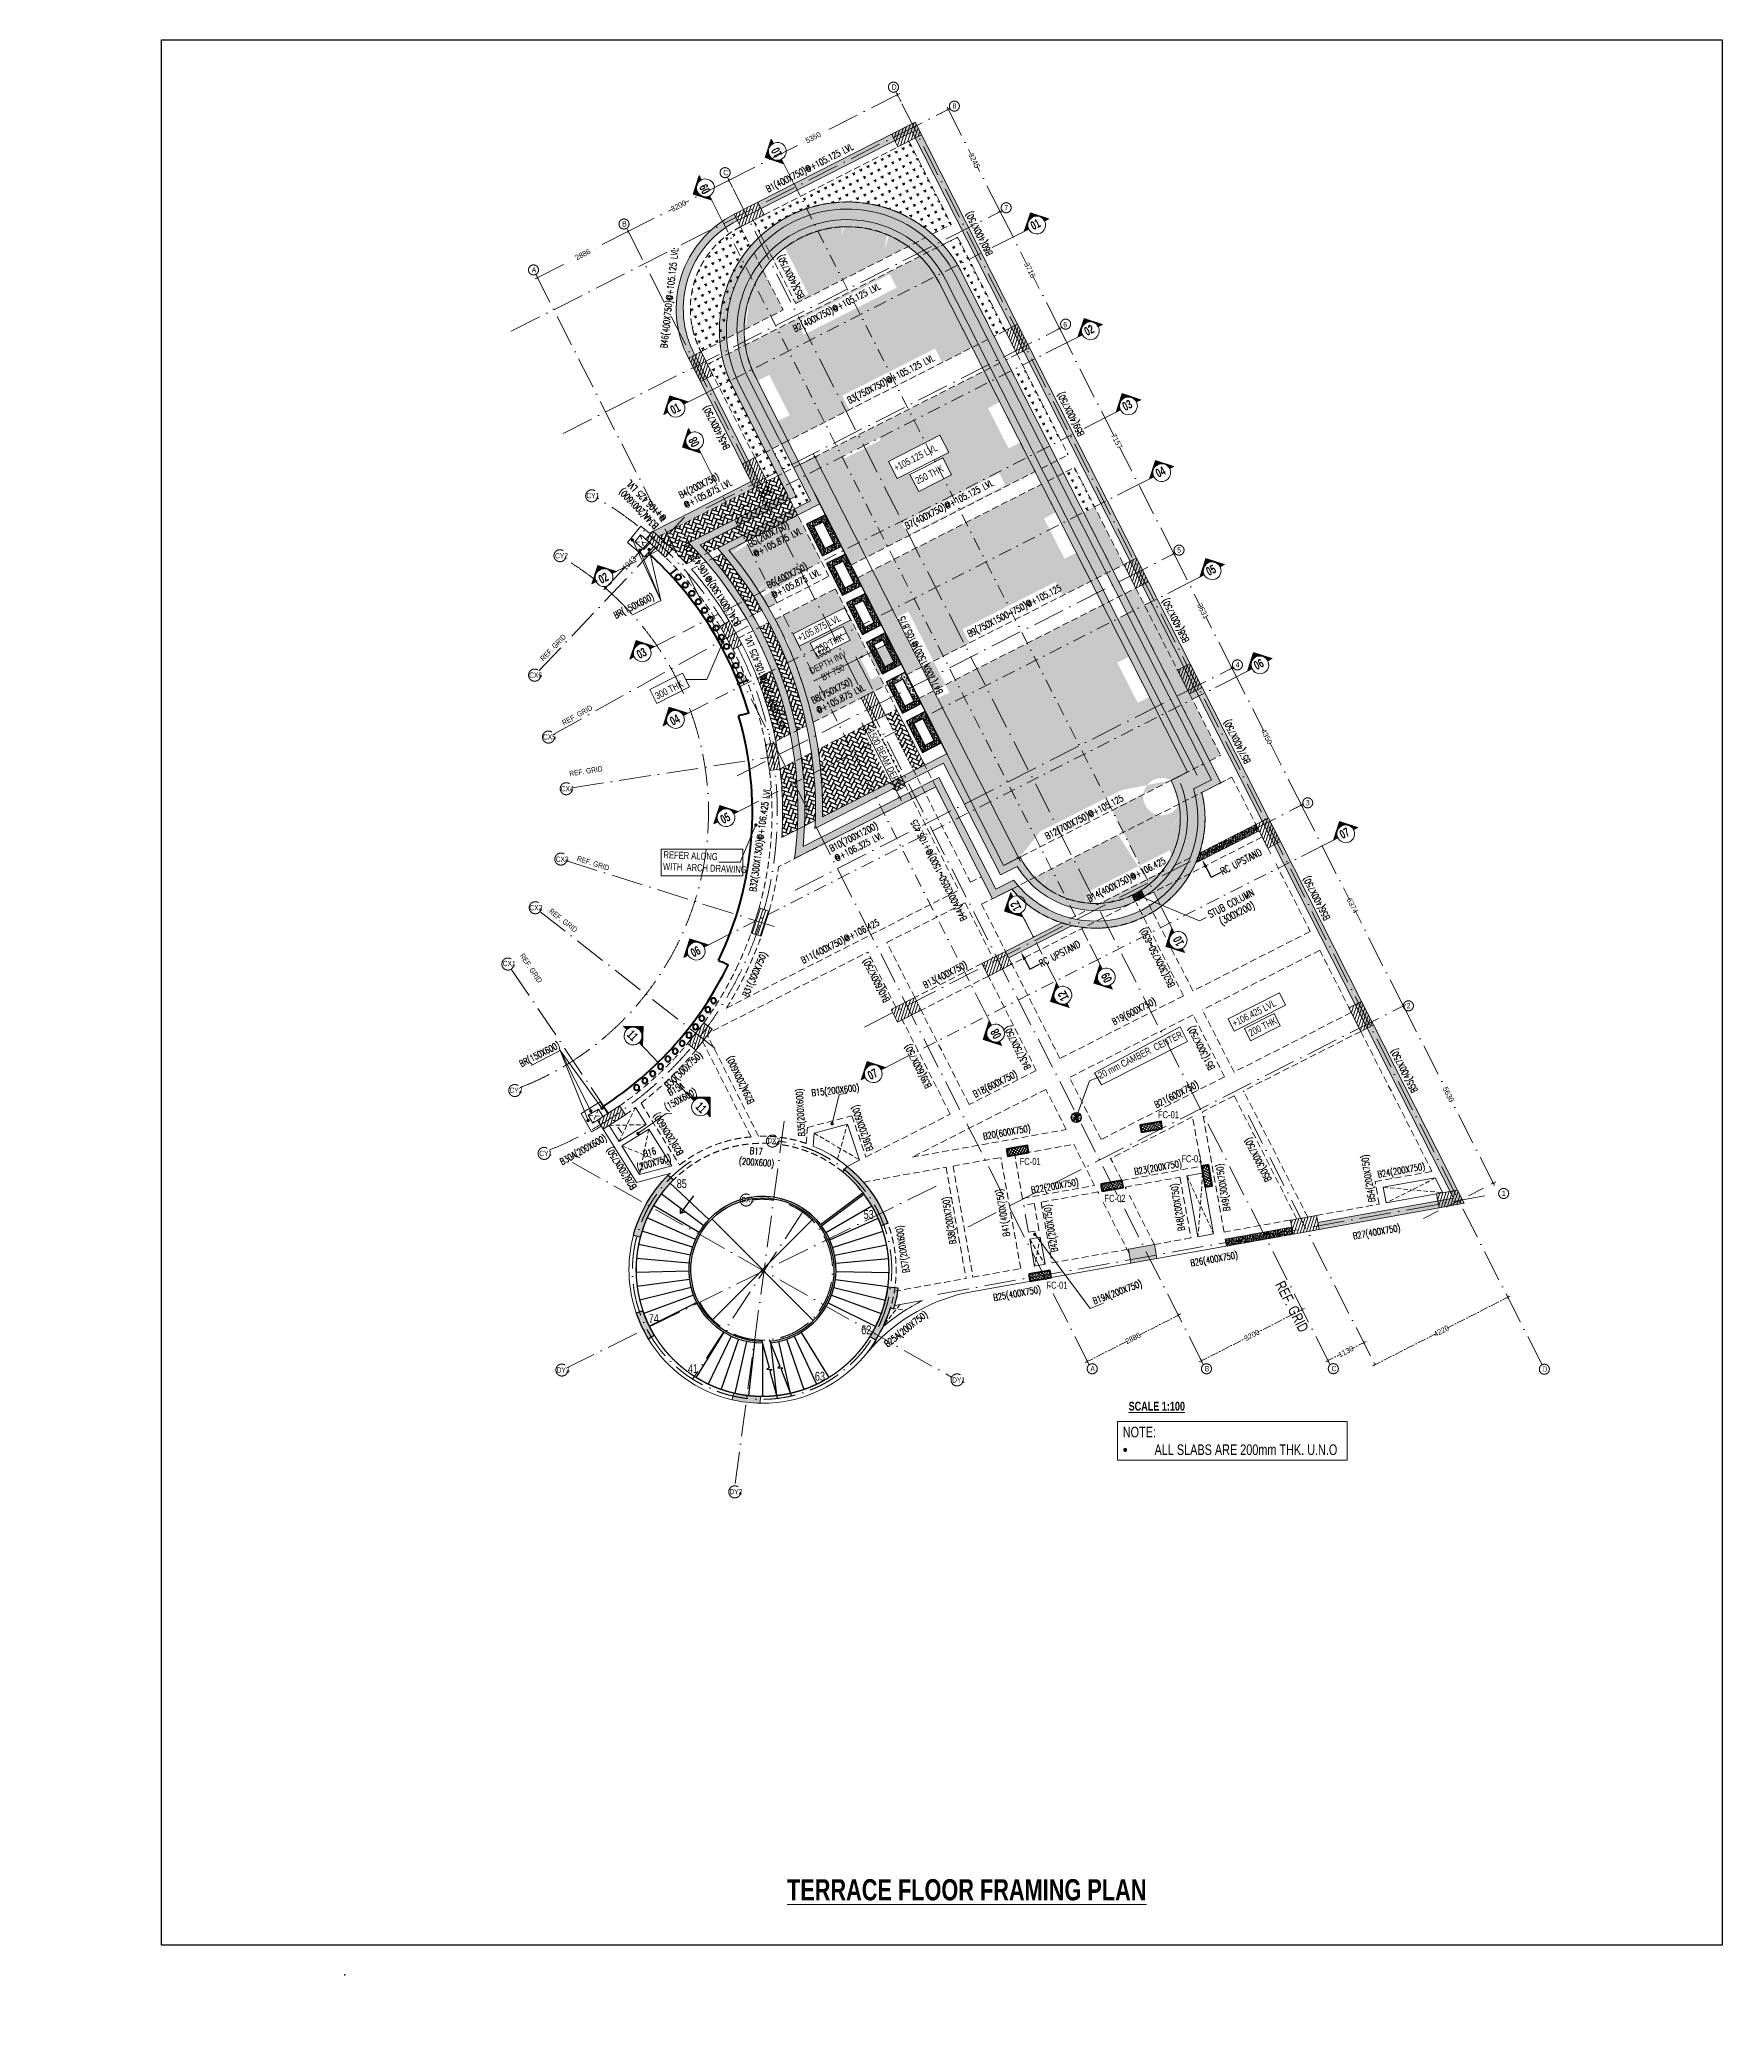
# Model space of a CAD drawing. Header units: millimetres. Extents: x -2919 to 44733, y 0 to 56430.
import ezdxf
from ezdxf import colors
from ezdxf.entities.mleader import LeaderData, LeaderLine
from ezdxf.math import Vec2, Vec3

# ---------------------------------------------------------------- set-up
doc = ezdxf.new("R2010")
doc.units = ezdxf.units.MM
for name, pattern in [('ACAD_ISO10W100', [18, 12, -3, 0, -3]), ('CONTINOUS', [0]), ('DASHDOT', [1, 0.5, -0.25, 0, -0.25]), ('HIDDEN', [9.525, 6.35, -3.175])]:
    doc.linetypes.add(name, pattern=pattern)
for name, color, linetype, lineweight in [('00_LA_LAYOUT', 3, 'Continuous', 5), ('Elevation-1', 41, 'Continuous', 20), ('G-ANNO-SYMB', 111, 'Continuous', 9), ('G-ANNO-TEXT', 7, 'Continuous', 18), ('Grids', 9, 'ACAD_ISO10W100', 5), ('S-BEAM-IDEN', 2, 'Continuous', 9), ('S-COL HATCH', 8, 'Continuous', 0), ('S-COLUMN', 6, 'Continuous', 9), ('STR-BEAM', 2, 'CONTINOUS', 18), ('STR-BEAM NO.', 30, 'Continuous', 25), ('STR-CUTOUT', 1, 'Continuous', 13), ('STR-LEVEL TEXT', 110, 'Continuous', 30), ('STR-RC WALL HATCH', 9, 'Continuous', 20), ('structural wall', 10, 'HIDDEN', 5), ('Wall', 2, 'Continuous', 40)]:
    doc.layers.add(name, color=color, linetype=linetype, lineweight=lineweight)
for name, color, linetype in [('Fixtures', 133, 'Continuous'), ('Hatch', 8, 'Continuous'), ('S- Structural', 5, 'Continuous'), ('Staircase', 14, 'Continuous'), ('STR-RC WALL', 4, 'Continuous')]:
    doc.layers.add(name, color=color, linetype=linetype)
doc.styles.add('Dim.s & Anno.(Misc.)', font='ARIALN.TTF')
doc.styles.add('EL', font='swisscl.ttf')
doc.styles.add('ROMANS', font='simplex.shx', dxfattribs={"width": 0.75})
doc.styles.add('SOBHA', font='swisscl.ttf')
doc.styles.add('Swis721 LtCn BT_2', font='swisscl.ttf', dxfattribs={"height": 244.992296})
doc.styles.add('Swis721 LtCn BT_B', font='', dxfattribs={"width": 0.9, "height": 250})
doc.styles.get('Swis721 LtCn BT_B').set_extended_font_data('Swis721 LtCn BT', bold=True)
doc.dimstyles.new('A-GFC-100', dxfattribs={"dimtxt": 200, "dimasz": 100, "dimexe": 100, "dimexo": 0, "dimgap": 0, "dimtad": 0, "dimdec": 0, "dimzin": 1, "dimdsep": 46, "dimtxsty": 'Dim.s & Anno.(Misc.)', "dimblk": 'ARCHTICK', "dimcen": 0, "dimdle": 100, "dimclrd": 8, "dimclre": 8, "dimclrt": 6, "dimazin": 2, "dimtfac": 1, "dimtdec": 0, "dimtmove": 0, "dimatfit": 3, "dimfxl": 1, "dimtolj": 1, "dimlwd": -1, "dimlwe": 9, "dimarcsym": 0})
doc.dimstyles.new('A-GFC-75', dxfattribs={"dimtxt": 150, "dimasz": 75, "dimexe": 75, "dimexo": 0, "dimgap": 0, "dimtad": 0, "dimdec": 0, "dimzin": 1, "dimdsep": 46, "dimtxsty": 'Dim.s & Anno.(Misc.)', "dimblk": 'ARCHTICK', "dimcen": 0, "dimdle": 75, "dimclrd": 8, "dimclre": 8, "dimazin": 2, "dimtfac": 1, "dimtdec": 0, "dimtix": 1, "dimtmove": 1, "dimatfit": 3, "dimfxl": 1, "dimtolj": 1, "dimlwd": -1, "dimlwe": 9, "dimarcsym": 0})
doc.dimstyles.new('S-30', dxfattribs={"dimscale": 30, "dimtxt": 3, "dimasz": 1.25, "dimexe": 1, "dimexo": 0, "dimgap": 0.5, "dimtad": 1, "dimdec": 0, "dimrnd": 0.0005, "dimzin": 0, "dimdsep": 46, "dimtxsty": 'EL', "dimblk": 'ARCHTICK', "dimcen": 0.09, "dimdle": 1.5, "dimclrd": 251, "dimclre": 251, "dimclrt": 6, "dimadec": 0, "dimazin": 0, "dimtfac": 1, "dimtdec": 0, "dimtofl": 0, "dimtmove": 0, "dimatfit": 3, "dimfxl": 2, "dimtolj": 1, "dimtzin": 0, "dimlwd": -1, "dimlwe": -1, "dimarcsym": 0})
doc.dimstyles.new('S-75', dxfattribs={"dimscale": 75, "dimtxt": 2.5, "dimasz": 1.25, "dimexe": 1, "dimexo": 1, "dimgap": 0.5, "dimtad": 1, "dimdec": 0, "dimrnd": 0.0005, "dimzin": 0, "dimdsep": 46, "dimtxsty": 'EL', "dimblk": 'ARCHTICK', "dimcen": 0.09, "dimdle": 1.5, "dimclrd": 251, "dimclre": 251, "dimclrt": 3, "dimadec": 0, "dimazin": 0, "dimtfac": 1, "dimtdec": 0, "dimtofl": 0, "dimtmove": 0, "dimatfit": 3, "dimfxl": 2, "dimtolj": 1, "dimtzin": 0, "dimlwd": -1, "dimlwe": -1, "dimarcsym": 0})
pattern_1 = [(49.99995048, (-25252523.77, -12410075.17), (91.0923276, -7.9696215), [9.525, -104.775]), (354.99995048, (-25252523.77, -12410075.17), (-17.62162815, 95.52843785), [7.62, -83.8202921]), (100.45139518, (-25252516.18, -12410075.84), (73.47069922, 87.55881246), [8.0950044, -89.0451223]), (46.1841505, (-25252523.77, -12410049.77), (135.53950228, -21.0212811), [14.2875, -157.1625]), (96.6355081, (-25252512.47, -12410051.52), (118.70217395, 123.7129597), [12.1425116, -133.5678041]), (351.18410165, (-25252523.77, -12410049.77), (118.70217396, 123.7129597), [11.42998353, -125.72986596]), (20.99995048, (-25252511.07, -12410056.12), (75.80715144, -51.13266461), [9.525, -104.775]), (325.99995048, (-25252511.07, -12410056.12), (30.90109377, 92.09395635), [7.62, -83.82]), (71.45139548, (-25252504.75, -12410060.38), (106.70824504, 40.96129221), [8.0950044, -89.0449688]), (37.49995048, (-25252523.77, -12410075.172), (1.544338166, 42.2775181), [0, -82.804, 0, -85.09, 0, -84.1375]), (7.49995048, (-25252523.77, -12410075.17), (33.40987455, 50.09025853), [0, -48.514, 0, -80.899, 0, -32.0675]), (327.49995048, (-25252552.09, -12410075.172), (67.795295108, -2.864430592), [0, -31.75, 0, -99.06, 0, -131.445]), (317.49995048, (-25252564.79, -12410075.17), (74.06460168, 12.7131815), [0, -41.275, 0, -65.786, 0, -93.345])]
pattern_2 = [(49.99995048, (-25199019.33, -12229849.865), (91.0923276, -7.9696215), [9.525, -104.775]), (354.99995048, (-25199019.33, -12229849.865), (-17.62162815, 95.52843785), [7.62, -83.8202921]), (100.45139518, (-25199011.74, -12229850.53), (73.47069922, 87.55881246), [8.0950044, -89.0451223]), (46.1841505, (-25199019.33, -12229824.47), (135.53950228, -21.0212811), [14.2875, -157.1625]), (96.6355081, (-25199008.03, -12229826.22), (118.70217395, 123.7129597), [12.1425116, -133.5678041]), (351.18410165, (-25199019.33, -12229824.47), (118.70217396, 123.7129597), [11.42998353, -125.72986596]), (20.99995048, (-25199006.63, -12229830.815), (75.80715144, -51.13266461), [9.525, -104.775]), (325.99995048, (-25199006.63, -12229830.815), (30.90109377, 92.09395635), [7.62, -83.82]), (71.45139548, (-25199000.31, -12229835.08), (106.70824504, 40.96129221), [8.0950044, -89.0449688]), (37.49995048, (-25199019.33, -12229849.865), (1.544338166, 42.2775181), [0, -82.804, 0, -85.09, 0, -84.1375]), (7.49995048, (-25199019.33, -12229849.865), (33.40987455, 50.09025853), [0, -48.514, 0, -80.899, 0, -32.0675]), (327.49995048, (-25199047.65, -12229849.865), (67.795295108, -2.864430592), [0, -31.75, 0, -99.06, 0, -131.445]), (317.49995048, (-25199060.35, -12229849.865), (74.06460168, 12.7131815), [0, -41.275, 0, -65.786, 0, -93.345])]
pattern_3 = [(162, (-17109379.63, -22018365.4), (-200.0366698, -101.9237741), [79.375, -238.125]), (252, (-17109405.11, -22018315.4), (101.9237741, -200.0366698), [79.375, -238.125])]
pattern_4 = [(45.00001397, (-25522019.67, -12251012.05), (-56.12661444, 56.12658707), [])]
pattern_5 = [(45.00001397, (-25479258.35, -12251012.04), (-56.12661444, 56.12658707), [])]
pattern_6 = [(71.5596573, (-17109379.63, -22018365.41), (-64.2453833, 128.52101278), [304.8, -101.6]), (161.5596573, (-17109347.49, -22018269.02), (-64.2453833, 128.52101278), [304.8, -101.6])]
pattern_7 = [(71.5596573, (-25199019.33, -12229849.87), (-64.2453833, 128.52101278), [304.8, -101.6]), (161.5596573, (-25198987.19, -12229753.48), (-64.2453833, 128.52101278), [304.8, -101.6])]
pattern_8 = [(149.89946746, (-25199019.33, -12229849.865), (-31.84644242, -54.93681921), []), (239.89946746, (-25199019.33, -12229849.865), (54.93681921, -31.84644242), [])]
pattern_9 = [(80, (-23915.3, -243993.45), (165.7460943, 77.2886815), [19.05, -209.55]), (25, (-23915.3, -243993.45), (-126.0501209, 147.8383708), [15.24, -167.6405842]), (130.4514447, (-23901.49, -243987.01), (39.6959769, 225.1270454), [16.1900088, -178.0902446]), (76.1842, (-23940.7, -243949.46), (255.7824998, 99.1297964), [28.575, -314.325]), (126.6355576, (-23919.39, -243941.2), (81.8849488, 332.9793765), [24.2850231, -267.1356082]), (21.1841512, (-23940.7, -243949.46), (81.8849488, 332.9793765), [22.859967, -251.459732]), (51, (-23912.35, -243947.76), (182.4345135, -12.7570639), [19.05, -209.55]), (356, (-23912.35, -243947.76), (-38.5718565, 190.4124719), [15.24, -167.64]), (101.451445, (-23897.15, -243948.82), (143.8626562, 177.6554086), [16.1900088, -178.0899376]), (67.5, (-23915.3, -243993.454), (-39.60271056, 74.77111331), [0, -165.608, 0, -170.18, 0, -168.275]), (37.5, (-23915.3, -243993.45), (7.7772378, 120.168754), [0, -97.028, 0, -161.798, 0, -64.135]), (357.5, (-23964.355, -244021.775), (120.28927193, 62.83405975), [0, -63.5, 0, -198.12, 0, -262.89]), (347.5, (-23986.35, -244034.47), (115.5703886, 96.08457786), [0, -82.55, 0, -131.572, 0, -186.69])]

msp = doc.modelspace()

# ---------------------------------------------------------------- texts
at = {"layer": 'Elevation-1', "color": 3, "ltscale": 20, "insert": (14592.8, 26540, 0), "char_height": 187.5, "width": 1687.317, "attachment_point": 1, "rotation": 28.93262, "style": 'ROMANS'}
msp.add_mtext('{\\W0.7;   B15A\\P(150X600)}', dxfattribs=at)
at = {"layer": 'G-ANNO-SYMB', "color": 1, "char_height": 250, "width": 333.094, "attachment_point": 2, "line_spacing_factor": 0.964267, "style": 'Swis721 LtCn BT_B'}
for s, insert, rotation in [('10', (17840.9, 53180.5), 116.91905), ('09', (15803.5, 52146), 116.91905), ('01', (25223.5, 51314.7), 26.91905), ('02', (26743.7, 48320.7), 26.91905), ('01', (15022.3, 46097.5), 26.91905), ('03', (27823.9, 46193.3), 26.91905), ('08', (15499, 44981.4), 116.91905), ('04', (28766.9, 44303.1), 26.91905), ('02', (12986.6, 41298.1), 26.91905), ('05', (30195.8, 41522), 26.91905), ('03', (14066.8, 39170.6), 26.91905), ('06', (31548.3, 38858.2), 26.91905), ('04', (15009.8, 37280.4), 26.91905), ('05', (16438.6, 34499.3), 26.91905), ('07', (33978.2, 34072.5), 26.91905), ('12', (24612.3, 31838.9), 116.91905), ('10', (29222.7, 30845.5), 116.91905), ('06', (15595.6, 30720.7), 26.91905), ('09', (27185.2, 29811), 116.91905), ('12', (25956.6, 29294.7), 116.91905), ('11', (13959.7, 28317.3), 313.4586), ('08', (24051, 28219.6), 116.91905), ('07', (20610.7, 27247.6), 26.91905), ('11', (15900.7, 26276.3), 314.87634)]:
    msp.add_mtext(s, dxfattribs=dict(at, insert=insert, rotation=rotation))
at = {"layer": 'G-ANNO-TEXT', "color": 1, "insert": (27921.3, 17855.3), "char_height": 250, "width": 4617, "attachment_point": 1, "line_spacing_factor": 0.971848, "style": 'Swis721 LtCn BT_2'}
msp.add_mtext('{\\fSwis721 LtCn BT|b1|i0|c0|p34;\\LSCALE 1:100}', dxfattribs=at)
at = {"layer": 'G-ANNO-TEXT', "color": 6, "insert": (27754.7, 16745.8), "char_height": 300, "width": 6205.255, "attachment_point": 4, "style": 'SOBHA', "bg_fill": 16, "box_fill_scale": 1.5, "bg_fill_color": 256, "bg_fill_transparency": 0}
msp.add_mtext('NOTE: \\P\\pxi-3,l3,t3;{\\fSymbol|b0|i0|c2|p18;·^I}ALL SLABS ARE 200mm THK. U.N.O', dxfattribs=at)
at = {"layer": 'G-ANNO-TEXT', "color": 6, "insert": (18244.9, 4333), "char_height": 600, "width": 18256.47, "attachment_point": 1, "line_spacing_factor": 0.971848, "style": 'Swis721 LtCn BT_2'}
msp.add_mtext('\\pxt15;{\\fSwis721 LtCn BT|b1|i0|c0|p34;\\LTERRACE FLOOR FRAMING PLAN}', dxfattribs=at)
at = {"layer": 'S-BEAM-IDEN', "color": 3, "style": 'ROMANS', "width": 0.7}
for s, rotation, p in [('B1(400X750)@+105.125 LVL', 26.92, (17711.7, 52105.1, 0)), ('B60(400X750)', 116.92, (24076.8, 50376.7)), ('B46(400X750)@+105.125 LVL', 83.66766, (14848.1, 47689.7)), ('B53(400X750)', 116.92, (18744.1, 49155.5)), ('B2(400X750)@+105.125 LVL', 26.92, (18476.4, 48149.9, 0)), ('B3(750X750)@+105.125 LVL', 26.92, (20007.8, 46122.1, 0)), ('B59(400X750)', 116.92, (26672.9, 45263.8)), ('B45(400X750)', 116.92, (16634.8, 44884.3)), ('B34(300X1300)@106.425 LVL', 122.71885, (16948.5, 39900.8)), ('BR(150X600)', 26.92, (13389.8, 40029.6, 0)), ('B9(750X1500~750)@+105.125', 26.92, (23414, 39509.2, 0)), ('B58(400X750)', 116.92, (29640.2, 39419.6)), ('B33(300X1300)@106.425 LVL', 110.89758, (18215.2, 36944.1)), ('B57(400X750)', 116.92, (31383.7, 35985.8)), ('B32(300X1300)@+106.425 LVL', 81.99486, (17365.9, 32298.4)), ('B12(700X750)@+105.125', 26.92, (25614.8, 33778.6, 0)), ('B44(400X2050~1500)@+106.425', 116.92, (23350.6, 31530.7)), ('B14(400X750)@+106.425', 26.92, (26809.6, 32007.5, 0)), ('B56(400X750)', 116.92, (33634.7, 31552.5)), ('B11(400X750)@+106.425', 26.92, (18701.9, 30258.5, 0)), ('B52(300X750~650)', 116.92, (29237.2, 29651.5)), ('B31(300X750)', 66.65712, (17145.8, 29301.9)), ('B40(600X750)', 116.92, (21163.1, 29224.4)), ('B13(400X750)', 26.92, (22157.8, 29558.6, 0)), ('B19(600X750)', 26.92, (27507.8, 28519.4)), ('B43(750X750)', 116.92, (25160.5, 27316.9)), ('B51(300X750)', 116.92, (30369.8, 27308.2)), ('BR(150X600)', 26.92, (10720.9, 27331.9, 0)), ('B30(300X750)', 43.97984, (14888.6, 26709.6)), ('B39(600X750)', 116.92, (22346.2, 26794.8)), ('B55(400X750)', 116.92, (36116.4, 26664.9)), ('B29A(200X600)', 115.40876, (17321.8, 26344, 0)), ('B18(600X750)', 26.92, (23574.8, 26464.9)), ('B35(200X600)', 93.01249, (18755, 25372.6, 0)), ('B15(200X600)', 6.57574, (18950.1, 26507.4, 0)), ('B21(600X750)', 26.92, (28712.4, 26169.9)), ('B29(200X600)', 121.92011, (15316.1, 24907.5, 0)), ('B36(200X600)', 109.10136, (20688.9, 24992.4, 0)), ('B30A(200X600)', 29.303, (11877.1, 24553.6)), ('B20(600X750)', 10.05501, (23816.7, 25278.8, 0)), ('B28(200X750)', 121.92011, (13993.3, 23938.7)), ('B50(300X750)', 116.92, (31975.8, 24145.2)), ('B23(200X750)', 10.05501, (28099.8, 24280.8, 0)), ('B49(300X750)', 99.18846, (30797, 23270.9)), ('B54(200X750)', 99.18846, (34909.4, 23524.2)), ('B24(200X750)', 10.05501, (34990.8, 24198.8, 0)), ('B41(400X750)', 99.18846, (24559.8, 22553.1)), ('B22(200X750)', 10.05501, (25179.1, 23755.2, 0)), ('B48(200X750)', 99.18846, (29516.1, 22709)), ('B38(200X750)', 99.18846, (23042.9, 22330.3)), ('B42(200X750)', 99.18846, (25916, 22113)), ('B37(200X600)', 98.81692, (21717.5, 21518, 0)), ('B27(400X750)', 10.05501, (34293.1, 22455.8, 0)), ('B26(400X750)', 10.05501, (29688.1, 21688.4, 0)), ('B25(400X750)', 10.05501, (24107.2, 20711.4, 0)), ('B19A(200X750)', 20.60894, (26946.4, 20612, 0)), ('B25A(200X750)', 38.04758, (21093.6, 19391.8, 0))]:
    msp.add_text(s, height=187.5, rotation=rotation, dxfattribs=at).set_placement(p)
at = {"layer": 'S-BEAM-IDEN', "color": 3, "ltscale": 20, "char_height": 187.5, "attachment_point": 1, "style": 'ROMANS'}
for s, insert, width, rotation in [('{\\W0.7;B4(200X750)\\P@+105.875 LVL}', (15154.3, 43603.6), 3171.456, 26.92), ('{\\W0.7;   B16\\P(200X750)}', (13878.1, 24876.3, 0), 1587.34, 16.50322), ('{\\W0.7;   B17\\P(200X600)}', (16916.4, 25080.4, 0), 1587.34, 355.78603)]:
    msp.add_mtext(s, dxfattribs=dict(at, insert=insert, width=width, rotation=rotation))
at = {"layer": 'S-BEAM-IDEN', "color": 3, "ltscale": 10, "insert": (14485.4, 42558.4), "char_height": 187.5, "width": 1819.61, "attachment_point": 1, "rotation": 134.04888, "style": 'ROMANS'}
msp.add_mtext('{\\W0.7;B34A(200X600)\\P@+106.425 LVL}', dxfattribs=at)
at = {"layer": 'S-BEAM-IDEN', "color": 3, "char_height": 187.5, "width": 3590.619, "attachment_point": 1, "rotation": 26.91905, "style": 'ROMANS'}
for s, insert in [('B7(400X750)@+105.125 LVL', (21557.3, 42731.7)), ('B5(200X750)\\P@+105.875 LVL', (17118.1, 42222.7)), ('B6(400X750)\\P@+105.875 LVL', (17638.9, 41051.7)), ('B8(750X750)\\P@+105.875 LVL', (18907, 37785.6))]:
    msp.add_mtext(s, dxfattribs=dict(at, insert=insert))
at = {"layer": 'S-BEAM-IDEN', "color": 3, "style": 'ROMANS'}
for s, insert, char_height, attachment_point, rotation in [('\\A1;B47(700X1500)@105.875', (22058.5, 39009.8), 187.5, 5, 116.92), ('RC UPSTAND', (30494.2, 32949.8), 200, 1, 27.4256), ('STUB COLUMN', (30139.6, 31730.2), 200, 1, 27.4256), ('(300X200)', (30462.1, 31534.5), 200, 1, 27.4256)]:
    msp.add_mtext(s, dxfattribs=dict(at, insert=insert, char_height=char_height, attachment_point=attachment_point, rotation=rotation))
at = {"layer": 'S-BEAM-IDEN', "color": 1, "insert": (19419.8, 33597.1), "char_height": 187.5, "width": 3590.619, "attachment_point": 1, "rotation": 26.91905, "style": 'ROMANS'}
msp.add_mtext('B10(700X1200)\\P@+106.325 LVL', dxfattribs=at)
at = {"layer": 'STR-BEAM NO.', "color": 3, "char_height": 200, "width": 1398.561, "attachment_point": 5, "rotation": 0.00082, "style": 'EL'}
for s, insert in [('FC-01', (29049.9, 25984.1)), ('FC-01', (29711.3, 24738.2)), ('FC-01', (25132.7, 24660.9)), ('FC-02', (27534.6, 23615.6))]:
    msp.add_mtext(s, dxfattribs=dict(at, insert=insert))
at = {"layer": 'STR-BEAM NO.', "width": 1398.561, "attachment_point": 5, "rotation": 0.00082, "style": 'EL'}
for s, insert, char_height in [('85', (15263.4, 24030.6), 250), ('53', (20558.7, 23158), 250), ('FC-01', (25892.5, 21156.6), 200), ('74', (14470.2, 20211), 250), ('62', (20489, 19891.1), 250), ('41', (15580.2, 18792.1), 250), ('63', (19176.2, 18575.2), 250)]:
    msp.add_mtext(s, dxfattribs=dict(at, insert=insert, char_height=char_height))
at = {"layer": 'STR-LEVEL TEXT', "color": 1, "linetype": 'CONTINOUS', "ltscale": 10, "style": 'SOBHA'}
for s, p in [('+105.125 LVL', (21333.6, 44205.3)), ('250 THK ', (21942.2, 43839)), ('+105.875 LVL', (18598.3, 39378.2)), ('250 THK ', (19117.9, 39058)), ('300 THK ', (14572.5, 37740.5, 0)), ('+106.425 LVL', (30920.7, 28471.9)), ('20 mm CAMBER  CENTER', (27122.9, 26993.9)), ('200 THK', (31384.1, 28198.3))]:
    msp.add_text(s, height=200, rotation=26.91894, dxfattribs=at).set_placement(p)
at = {"layer": 'STR-LEVEL TEXT', "color": 1, "ltscale": 10, "insert": (14749.2, 33453.3), "char_height": 200, "width": 3945.144, "attachment_point": 1, "rotation": 357.78338, "style": 'SOBHA'}
msp.add_mtext('REFER ALONG  \\PWITH  ARCH DRAWING', dxfattribs=at)

# ---------------------------------------------------------------- blocks, each defined once
blk = doc.blocks.new('_ArchTick')
at = {"color": 0, "linetype": 'ByBlock', "const_width": 0.15}
blk.add_lwpolyline([(-0.5, -0.5), (0.5, 0.5)], dxfattribs=at)
blk = doc.blocks.new('*D18')
at = {"layer": 'Grids', "color": 8, "ltscale": 75, "transparency": 16777216}
for p, q in [((8781, 40741), (8182, 40111)), ((7339, 39224), (7937, 39854))]:
    blk.add_line(p, q, dxfattribs=at)
at = {"layer": 'Grids', "color": 8, "linetype": 'HIDDEN', "lineweight": 9, "ltscale": 75, "transparency": 16777216}
for p, q in [((8906, 40518), (8675, 40738)), ((7567, 39110), (7336, 39330))]:
    blk.add_line(p, q, dxfattribs=at)
at = {"layer": 'Grids', "color": 8, "linetype": 'CONTINOUS', "ltscale": 75, "transparency": 16777216, "xscale": 75, "yscale": 75, "zscale": 75}
for p, rotation in [((8729, 40686), 46.44630425043232), ((7390, 39279), 226.4463042504323)]:
    blk.add_blockref('_ArchTick', p, dxfattribs=dict(at, rotation=rotation))
at = {"layer": 'Grids', "color": 0, "linetype": 'CONTINOUS', "ltscale": 75, "transparency": 16777216, "insert": (8060, 39982), "char_height": 150, "attachment_point": 5, "rotation": 46.4463, "style": 'Dim.s & Anno.(Misc.)'}
blk.add_mtext('\\A1;1943', dxfattribs=at)
blk = doc.blocks.new('*D19')
at = {"layer": 'Grids', "color": 8, "ltscale": 75, "transparency": 16777216}
for p, q in [((10953, 50859), (9623, 50183)), ((7966, 49342), (9296, 50017))]:
    blk.add_line(p, q, dxfattribs=at)
at = {"layer": 'Grids', "color": 8, "linetype": 'HIDDEN', "lineweight": 9, "ltscale": 75, "transparency": 16777216}
for p, q in [((10989, 50621), (10852, 50892)), ((8136, 49172), (7999, 49443))]:
    blk.add_line(p, q, dxfattribs=at)
at = {"layer": 'Grids', "color": 8, "linetype": 'CONTINOUS', "ltscale": 75, "transparency": 16777216, "xscale": 75, "yscale": 75, "zscale": 75}
for p, rotation in [((10886, 50825), 26.91905317094686), ((8033, 49376), 206.9190531709468)]:
    blk.add_blockref('_ArchTick', p, dxfattribs=dict(at, rotation=rotation))
at = {"layer": 'Grids', "color": 0, "linetype": 'CONTINOUS', "ltscale": 75, "transparency": 16777216, "insert": (9459, 50100), "char_height": 150, "attachment_point": 5, "rotation": 26.9191, "style": 'Dim.s & Anno.(Misc.)'}
blk.add_mtext('\\A1;3200', dxfattribs=at)
blk = doc.blocks.new('*D20')
at = {"layer": 'Grids', "color": 8, "ltscale": 75, "transparency": 16777216}
for p, q in [((8100, 49410), (6911, 48806)), ((5393, 48036), (6582, 48639))]:
    blk.add_line(p, q, dxfattribs=at)
at = {"layer": 'Grids', "color": 8, "linetype": 'HIDDEN', "lineweight": 9, "ltscale": 75, "transparency": 16777216}
for p, q in [((8136, 49172), (7999, 49443)), ((5563, 47866), (5426, 48137))]:
    blk.add_line(p, q, dxfattribs=at)
at = {"layer": 'Grids', "color": 8, "linetype": 'CONTINOUS', "ltscale": 75, "transparency": 16777216, "xscale": 75, "yscale": 75, "zscale": 75}
for p, rotation in [((8033, 49376), 26.91905317094686), ((5460, 48070), 206.9190531709468)]:
    blk.add_blockref('_ArchTick', p, dxfattribs=dict(at, rotation=rotation))
at = {"layer": 'Grids', "color": 0, "linetype": 'CONTINOUS', "ltscale": 75, "transparency": 16777216, "insert": (6746, 48723), "char_height": 150, "attachment_point": 5, "rotation": 26.9191, "style": 'Dim.s & Anno.(Misc.)'}
blk.add_mtext('\\A1;2886', dxfattribs=at)
blk = doc.blocks.new('*D21')
at = {"layer": 'Grids', "color": 8, "ltscale": 75, "transparency": 16777216}
for p, q in [((15723, 53281), (13435, 52119)), ((10819, 50791), (13108, 51953))]:
    blk.add_line(p, q, dxfattribs=at)
at = {"layer": 'Grids', "color": 8, "linetype": 'HIDDEN', "lineweight": 9, "ltscale": 75, "transparency": 16777216}
for p, q in [((15760, 53043), (15623, 53314)), ((10989, 50621), (10852, 50892))]:
    blk.add_line(p, q, dxfattribs=at)
at = {"layer": 'Grids', "color": 8, "linetype": 'CONTINOUS', "ltscale": 75, "transparency": 16777216, "xscale": 75, "yscale": 75, "zscale": 75}
for p, rotation in [((15657, 53247), 26.91905317094686), ((10886, 50825), 206.9190531709468)]:
    blk.add_blockref('_ArchTick', p, dxfattribs=dict(at, rotation=rotation))
at = {"layer": 'Grids', "color": 0, "linetype": 'CONTINOUS', "ltscale": 75, "transparency": 16777216, "insert": (13271, 52036), "char_height": 150, "attachment_point": 5, "rotation": 26.9191, "style": 'Dim.s & Anno.(Misc.)'}
blk.add_mtext('\\A1;5350', dxfattribs=at)
blk = doc.blocks.new('*D22')
at = {"layer": 'Grids', "color": 8, "linetype": 'HIDDEN', "lineweight": 9, "ltscale": 75, "transparency": 16777216}
for p, q in [((16881, 52720), (17165, 52865)), ((18350, 49827), (18634, 49971))]:
    blk.add_line(p, q, dxfattribs=at)
at = {"layer": 'Grids', "color": 8, "ltscale": 75, "transparency": 16777216}
for p, q in [((17064, 52898), (17750, 51548)), ((18602, 49870), (17916, 51220))]:
    blk.add_line(p, q, dxfattribs=at)
at = {"layer": 'Grids', "color": 8, "linetype": 'CONTINOUS', "ltscale": 75, "transparency": 16777216, "xscale": 75, "yscale": 75, "zscale": 75}
for p, rotation in [((17098, 52831), 116.9190531370591), ((18568, 49937), 296.9190531370592)]:
    blk.add_blockref('_ArchTick', p, dxfattribs=dict(at, rotation=rotation))
at = {"layer": 'Grids', "color": 0, "linetype": 'CONTINOUS', "ltscale": 75, "transparency": 16777216, "insert": (17833, 51384), "char_height": 150, "attachment_point": 5, "rotation": 296.9191, "style": 'Dim.s & Anno.(Misc.)'}
blk.add_mtext('\\A1;3245', dxfattribs=at)
blk = doc.blocks.new('*D23')
at = {"layer": 'Grids', "color": 8, "linetype": 'HIDDEN', "lineweight": 9, "ltscale": 75, "transparency": 16777216}
for p, q in [((18350, 49827), (18634, 49971)), ((20250, 46624), (20317, 46658))]:
    blk.add_line(p, q, dxfattribs=at)
at = {"layer": 'Grids', "color": 8, "ltscale": 75, "transparency": 16777216}
for p, q in [((18534, 50004), (19326, 48444)), ((20284, 46557), (19492, 48117))]:
    blk.add_line(p, q, dxfattribs=at)
at = {"layer": 'Grids', "color": 8, "linetype": 'CONTINOUS', "ltscale": 75, "transparency": 16777216, "xscale": 75, "yscale": 75, "zscale": 75}
for p, rotation in [((18568, 49937), 116.9190532177886), ((20250, 46624), 296.9190532177886)]:
    blk.add_blockref('_ArchTick', p, dxfattribs=dict(at, rotation=rotation))
at = {"layer": 'Grids', "color": 0, "linetype": 'CONTINOUS', "ltscale": 75, "transparency": 16777216, "insert": (19409, 48281), "char_height": 150, "attachment_point": 5, "rotation": 296.9191, "style": 'Dim.s & Anno.(Misc.)'}
blk.add_mtext('\\A1;3716', dxfattribs=at)
blk = doc.blocks.new('*D24')
at = {"layer": 'Grids', "color": 8, "linetype": 'HIDDEN', "lineweight": 9, "ltscale": 75, "transparency": 16777216}
for p, q in [((20250, 46624), (20183, 46590)), ((23490, 40242), (23424, 40208))]:
    blk.add_line(p, q, dxfattribs=at)
at = {"layer": 'Grids', "color": 8, "ltscale": 75, "transparency": 16777216}
for p, q in [((20216, 46691), (21787, 43596)), ((23524, 40175), (21953, 43270))]:
    blk.add_line(p, q, dxfattribs=at)
at = {"layer": 'Grids', "color": 8, "linetype": 'CONTINOUS', "ltscale": 75, "transparency": 16777216, "xscale": 75, "yscale": 75, "zscale": 75}
for p, rotation in [((20250, 46624), 116.9190532177886), ((23490, 40242), 296.9190532177886)]:
    blk.add_blockref('_ArchTick', p, dxfattribs=dict(at, rotation=rotation))
at = {"layer": 'Grids', "color": 0, "linetype": 'CONTINOUS', "ltscale": 75, "transparency": 16777216, "insert": (21870, 43433), "char_height": 150, "attachment_point": 5, "rotation": 296.9191, "style": 'Dim.s & Anno.(Misc.)'}
blk.add_mtext('\\A1;7157', dxfattribs=at)
blk = doc.blocks.new('*D25')
at = {"layer": 'Grids', "color": 8, "linetype": 'HIDDEN', "lineweight": 9, "ltscale": 75, "transparency": 16777216}
for p, q in [((23490, 40242), (23424, 40208)), ((25134, 37004), (25201, 37038))]:
    blk.add_line(p, q, dxfattribs=at)
at = {"layer": 'Grids', "color": 8, "ltscale": 75, "transparency": 16777216}
for p, q in [((23456, 40309), (24235, 38776)), ((25168, 36937), (24390, 38470))]:
    blk.add_line(p, q, dxfattribs=at)
at = {"layer": 'Grids', "color": 8, "linetype": 'CONTINOUS', "ltscale": 75, "transparency": 16777216, "xscale": 75, "yscale": 75, "zscale": 75}
for p, rotation in [((23490, 40242), 116.9190532177886), ((25134, 37004), 296.9190532177886)]:
    blk.add_blockref('_ArchTick', p, dxfattribs=dict(at, rotation=rotation))
at = {"layer": 'Grids', "color": 0, "linetype": 'CONTINOUS', "ltscale": 75, "transparency": 16777216, "insert": (24312, 38623), "char_height": 150, "attachment_point": 5, "rotation": 296.9191, "style": 'Dim.s & Anno.(Misc.)'}
blk.add_mtext('\\A1;3631', dxfattribs=at)
blk = doc.blocks.new('*D26')
at = {"layer": 'Grids', "color": 8, "linetype": 'HIDDEN', "lineweight": 9, "ltscale": 75, "transparency": 16777216}
for p, q in [((25134, 37004), (25067, 36970)), ((27104, 33126), (27171, 33160))]:
    blk.add_line(p, q, dxfattribs=at)
at = {"layer": 'Grids', "color": 8, "ltscale": 75, "transparency": 16777216}
for p, q in [((25100, 37071), (26035, 35231)), ((27138, 33059), (26203, 34899))]:
    blk.add_line(p, q, dxfattribs=at)
at = {"layer": 'Grids', "color": 8, "linetype": 'CONTINOUS', "ltscale": 75, "transparency": 16777216, "xscale": 75, "yscale": 75, "zscale": 75}
for p, rotation in [((25134, 37004), 116.9190532177886), ((27104, 33126), 296.9190532177886)]:
    blk.add_blockref('_ArchTick', p, dxfattribs=dict(at, rotation=rotation))
at = {"layer": 'Grids', "color": 0, "linetype": 'CONTINOUS', "ltscale": 75, "transparency": 16777216, "insert": (26119, 35065), "char_height": 150, "attachment_point": 5, "rotation": 296.9191, "style": 'Dim.s & Anno.(Misc.)'}
blk.add_mtext('\\A1;4350', dxfattribs=at)
blk = doc.blocks.new('*D27')
at = {"layer": 'Grids', "color": 8, "linetype": 'HIDDEN', "lineweight": 9, "ltscale": 75, "transparency": 16777216}
for p, q in [((26891, 33018), (27170, 33160)), ((29989, 27442), (30056, 27476))]:
    blk.add_line(p, q, dxfattribs=at)
at = {"layer": 'Grids', "color": 8, "ltscale": 75, "transparency": 16777216}
for p, q in [((27070, 33192), (28463, 30448)), ((30023, 27375), (28630, 30120))]:
    blk.add_line(p, q, dxfattribs=at)
at = {"layer": 'Grids', "color": 8, "linetype": 'CONTINOUS', "ltscale": 75, "transparency": 16777216, "xscale": 75, "yscale": 75, "zscale": 75}
for p, rotation in [((27104, 33126), 116.9190532177886), ((29989, 27442), 296.9190532177886)]:
    blk.add_blockref('_ArchTick', p, dxfattribs=dict(at, rotation=rotation))
at = {"layer": 'Grids', "color": 0, "linetype": 'CONTINOUS', "ltscale": 75, "transparency": 16777216, "insert": (28546, 30284), "char_height": 150, "attachment_point": 5, "rotation": 296.9191, "style": 'Dim.s & Anno.(Misc.)'}
blk.add_mtext('\\A1;6374', dxfattribs=at)
blk = doc.blocks.new('*D28')
at = {"layer": 'Grids', "color": 8, "linetype": 'HIDDEN', "lineweight": 9, "ltscale": 75, "transparency": 16777216}
for p, q in [((29989, 27442), (29922, 27408)), ((30560, 21418), (32605, 22456))]:
    blk.add_line(p, q, dxfattribs=at)
at = {"layer": 'Grids', "color": 8, "ltscale": 75, "transparency": 16777216}
for p, q in [((29955, 27509), (31181, 25096)), ((32572, 22355), (31347, 24768))]:
    blk.add_line(p, q, dxfattribs=at)
at = {"layer": 'Grids', "color": 8, "linetype": 'CONTINOUS', "ltscale": 75, "transparency": 16777216, "xscale": 75, "yscale": 75, "zscale": 75}
for p, rotation in [((29989, 27442), 116.9190532177886), ((32538, 22422), 296.9190532177886)]:
    blk.add_blockref('_ArchTick', p, dxfattribs=dict(at, rotation=rotation))
at = {"layer": 'Grids', "color": 0, "linetype": 'CONTINOUS', "ltscale": 75, "transparency": 16777216, "insert": (31264, 24932), "char_height": 150, "attachment_point": 5, "rotation": 296.9191, "style": 'Dim.s & Anno.(Misc.)'}
blk.add_mtext('\\A1;5630', dxfattribs=at)
blk = doc.blocks.new('*D29')
at = {"layer": 'Grids', "color": 8, "ltscale": 20, "transparency": 16777216}
for p, q in [((33015, 19221), (31232, 18316)), ((29118, 17243), (30900, 18148))]:
    blk.add_line(p, q, dxfattribs=at)
at = {"layer": 'Grids', "color": 8, "linetype": 'HIDDEN', "lineweight": 9, "ltscale": 20, "transparency": 16777216}
for p, q in [((32948, 19187), (32914, 19254)), ((29185, 17277), (29151, 17344))]:
    blk.add_line(p, q, dxfattribs=at)
at = {"layer": 'Grids', "color": 8, "ltscale": 20, "transparency": 16777216, "xscale": 75, "yscale": 75, "zscale": 75}
for p, rotation in [((32948, 19187), 26.91564277396106), ((29185, 17277), 206.915642773961)]:
    blk.add_blockref('_ArchTick', p, dxfattribs=dict(at, rotation=rotation))
at = {"layer": 'Grids', "color": 0, "ltscale": 20, "transparency": 16777216, "insert": (31066, 18232), "char_height": 150, "attachment_point": 5, "rotation": 26.9156, "style": 'Dim.s & Anno.(Misc.)'}
blk.add_mtext('\\A1;4220', dxfattribs=at)
blk = doc.blocks.new('*D30')
at = {"layer": 'Grids', "color": 8, "ltscale": 20, "transparency": 16777216}
for p, q in [((27791, 17360), (28203, 17569)), ((28932, 17939), (28520, 17730))]:
    blk.add_line(p, q, dxfattribs=at)
at = {"layer": 'Grids', "color": 8, "linetype": 'HIDDEN', "lineweight": 9, "ltscale": 20, "transparency": 16777216}
for p, q in [((28925, 17788), (28832, 17972)), ((27917, 17277), (27824, 17461))]:
    blk.add_line(p, q, dxfattribs=at)
at = {"layer": 'Grids', "color": 8, "ltscale": 20, "transparency": 16777216, "xscale": 75, "yscale": 75, "zscale": 75}
for p, rotation in [((28865, 17905), 26.91905313500955), ((27858, 17394), 206.9190531350096)]:
    blk.add_blockref('_ArchTick', p, dxfattribs=dict(at, rotation=rotation))
at = {"layer": 'Grids', "color": 0, "ltscale": 20, "transparency": 16777216, "insert": (28362, 17649), "char_height": 150, "attachment_point": 5, "rotation": 26.9191, "style": 'Dim.s & Anno.(Misc.)'}
blk.add_mtext('\\A1;1130', dxfattribs=at)
blk = doc.blocks.new('*D31')
at = {"layer": 'Grids', "color": 8, "ltscale": 20, "transparency": 16777216}
for p, q in [((23683, 18714), (22494, 18110)), ((20976, 17339), (22165, 17943))]:
    blk.add_line(p, q, dxfattribs=at)
at = {"layer": 'Grids', "color": 8, "linetype": 'HIDDEN', "lineweight": 9, "ltscale": 20, "transparency": 16777216}
for p, q in [((23665, 18583), (23582, 18747)), ((21092, 17277), (21009, 17440))]:
    blk.add_line(p, q, dxfattribs=at)
at = {"layer": 'Grids', "color": 8, "ltscale": 20, "transparency": 16777216, "xscale": 75, "yscale": 75, "zscale": 75}
for p, rotation in [((23616, 18680), 26.91527213609274), ((21043, 17373), 206.9152721360927)]:
    blk.add_blockref('_ArchTick', p, dxfattribs=dict(at, rotation=rotation))
at = {"layer": 'Grids', "color": 0, "ltscale": 20, "transparency": 16777216, "insert": (22330, 18027), "char_height": 150, "attachment_point": 5, "rotation": 26.9153, "style": 'Dim.s & Anno.(Misc.)'}
blk.add_mtext('\\A1;2886', dxfattribs=at)
blk = doc.blocks.new('*D32')
at = {"layer": 'Grids', "color": 8, "ltscale": 20, "transparency": 16777216}
for p, q in [((27192, 18872), (25862, 18197)), ((24204, 17355), (25534, 18030))]:
    blk.add_line(p, q, dxfattribs=at)
at = {"layer": 'Grids', "color": 8, "linetype": 'HIDDEN', "lineweight": 9, "ltscale": 20, "transparency": 16777216}
for p, q in [((27182, 18725), (27091, 18905)), ((24328, 17277), (24237, 17456))]:
    blk.add_line(p, q, dxfattribs=at)
at = {"layer": 'Grids', "color": 8, "ltscale": 20, "transparency": 16777216, "xscale": 75, "yscale": 75, "zscale": 75}
for p, rotation in [((27125, 18838), 26.91541986639893), ((24271, 17389), 206.9154198663989)]:
    blk.add_blockref('_ArchTick', p, dxfattribs=dict(at, rotation=rotation))
at = {"layer": 'Grids', "color": 0, "ltscale": 20, "transparency": 16777216, "insert": (25698, 18113), "char_height": 150, "attachment_point": 5, "rotation": 26.9154, "style": 'Dim.s & Anno.(Misc.)'}
blk.add_mtext('\\A1;3200', dxfattribs=at)
blk = doc.blocks.new('*D36')
at = {"layer": 'Wall', "color": 251, "linetype": 'Continuous', "ltscale": 10, "transparency": 16777216}
for p, q in [((16836, 38177), (17150, 38300)), ((16886, 38172), (16867, 38221)), ((17116, 38263), (17097, 38312))]:
    blk.add_line(p, q, dxfattribs=at)
at = {"layer": 'Wall', "color": 251, "ltscale": 10, "transparency": 16777216, "xscale": 37.5, "yscale": 37.5, "zscale": 37.5}
for p, rotation in [((16878, 38193), 201.4331901080546), ((17108, 38284), 21.43319010805461)]:
    blk.add_blockref('_ArchTick', p, dxfattribs=dict(at, rotation=rotation))
at = {"layer": 'Wall', "color": 6, "ltscale": 10, "transparency": 16777216, "insert": (16971, 38295), "char_height": 90, "attachment_point": 5, "rotation": 21.4332, "style": 'EL'}
blk.add_mtext('\\A1;250', dxfattribs=at)
blk = doc.blocks.new('A$C92ac34bc')
h = blk.add_hatch(color=9)
h.dxf.hatch_style = 1
h.paths.add_polyline_path([(961, 9837), (1112, 9706, -0.133198), (2684, 10728), (2617, 10916, 0.133065)])
h = blk.add_hatch(color=9)
h.dxf.hatch_style = 1
edge = h.paths.add_edge_path()
edge.add_line((7542, 6883), (7343, 6905))
edge.add_arc((3788, 7317), 3579, 353.3864, 383.7199)
edge.add_line((7065, 8757), (7247, 8838))
edge.add_arc((3788, 7317), 3779, -6.599, 23.7402, ccw=False)
h = blk.add_hatch(color=9)
h.dxf.hatch_style = 1
h.paths.add_polyline_path([(210, 7054, -0.05286), (234, 7810), (36, 7837, 0.053166), (10, 7040)])
h = blk.add_hatch(color=9)
h.dxf.hatch_style = 1
h.paths.add_polyline_path([(5642, 4257), (5747, 4091, 0.064167), (6525, 4714, 0.038589), (6976, 5110), (6724, 5272, -0.104807)])
at = {"layer": 'S-COL HATCH'}
h = blk.add_hatch(dxfattribs=at)
h.set_pattern_fill('ANSI31', color=6, scale=25)
h.set_pattern_definition(pattern_4)
h.paths.add_polyline_path([(17352, 33939), (17352, 34339), (16602, 34339), (16602, 33939)])
h = blk.add_hatch(dxfattribs=at)
h.set_pattern_fill('ANSI31', color=6, scale=25)
h.set_pattern_definition(pattern_4)
h.paths.add_polyline_path([(22352, 33939), (22352, 34339), (21602, 34339), (21602, 33939)])
h = blk.add_hatch(dxfattribs=at)
h.set_pattern_fill('ANSI31', color=6, scale=25)
h.set_pattern_definition(pattern_4)
h.paths.add_polyline_path([(13602, 30543), (14002, 30543), (14002, 31293), (13602, 31293)])
h = blk.add_hatch(dxfattribs=at)
h.set_pattern_fill('ANSI31', color=6, scale=25)
h.set_pattern_definition(pattern_4)
h.paths.add_polyline_path([(13602, 27177), (14002, 27177), (14002, 27927), (13602, 27927)])
h = blk.add_hatch(dxfattribs=at)
h.set_pattern_fill('ANSI31', color=6, scale=25)
h.set_pattern_definition(pattern_4)
h.paths.add_polyline_path([(21952, 27177), (22352, 27177), (22352, 27927), (21952, 27927)])
h = blk.add_hatch(dxfattribs=at)
h.set_pattern_fill('ANSI31', color=6, scale=25)
h.set_pattern_definition(pattern_4)
h.paths.add_polyline_path([(10201, 27267), (10482, 27373), (10745, 26671), (10464, 26565)])
h = blk.add_hatch(dxfattribs=at)
h.set_pattern_fill('ANSI31', color=6, scale=25)
h.set_pattern_definition(pattern_4)
h.paths.add_polyline_path([(10201, 27267), (10482, 27373), (10745, 26671), (10464, 26565)])
h = blk.add_hatch(dxfattribs=at)
h.set_pattern_fill('ANSI31', color=6, scale=25)
h.set_pattern_definition(pattern_4)
h.paths.add_polyline_path([(10959, 24111), (11259, 24122), (11288, 23373), (10988, 23361)])
h = blk.add_hatch(dxfattribs=at)
h.set_pattern_fill('ANSI31', color=6, scale=25)
h.set_pattern_definition(pattern_4)
h.paths.add_polyline_path([(10598, 20545), (10883, 20450), (10646, 19739), (10361, 19833)])
h = blk.add_hatch(dxfattribs=at)
h.set_pattern_fill('ANSI31', color=6, scale=25)
h.set_pattern_definition(pattern_4)
h.paths.add_polyline_path([(13602, 19745), (14002, 19745), (14002, 20495), (13602, 20495)])
h = blk.add_hatch(dxfattribs=at)
h.set_pattern_fill('ANSI31', color=6, scale=25)
h.set_pattern_definition(pattern_5)
h.paths.add_polyline_path([(21952, 19745), (22352, 19745), (22352, 20495), (21952, 20495)])
h = blk.add_hatch(dxfattribs=at)
h.set_pattern_fill('ANSI31', color=6, scale=25)
h.set_pattern_definition(pattern_5)
h.paths.add_polyline_path([(21952, 16389), (22352, 16389), (22352, 17139), (21952, 17139)])
h = blk.add_hatch(dxfattribs=at)
h.set_pattern_fill('ANSI31', color=6, scale=25)
h.set_pattern_definition(pattern_4)
h.paths.add_polyline_path([(8337, 16501), (8551, 16291), (8026, 15755), (7811, 15965)])
h = blk.add_hatch(dxfattribs=at)
h.set_pattern_fill('ANSI31', color=6, scale=25)
h.set_pattern_definition(pattern_4)
h.paths.add_polyline_path([(5469, 14307), (5596, 14035), (4917, 13717), (4789, 13989)])
h = blk.add_hatch(dxfattribs=at)
h.set_pattern_fill('ANSI31', color=6, scale=25)
h.set_pattern_definition(pattern_4)
h.paths.add_polyline_path([(2275, 13288), (2307, 12990), (1561, 12911), (1529, 13209)])
h = blk.add_hatch(dxfattribs=at)
h.set_pattern_fill('ANSI31', color=6, scale=25)
h.set_pattern_definition(pattern_4)
h.paths.add_polyline_path([(11117, 11839), (11117, 12239), (10367, 12239), (10367, 11839)])
h = blk.add_hatch(dxfattribs=at)
h.set_pattern_fill('ANSI31', color=6, scale=25)
h.set_pattern_definition(pattern_4)
h.paths.add_polyline_path([(14002, 11839), (14002, 12239), (13252, 12239), (13252, 11839)])
h = blk.add_hatch(dxfattribs=at)
h.set_pattern_fill('ANSI31', color=6, scale=25)
h.set_pattern_definition(pattern_4)
h.paths.add_polyline_path([(21952, 11489), (22352, 11489), (22352, 12239), (21952, 12239)])
h = blk.add_hatch(color=8, dxfattribs=at)
h.dxf.hatch_style = 1
h.paths.add_polyline_path([(1112, 9706, -0.133198), (2684, 10728), (2617, 10916, 0.133065), (961, 9837)])
h = blk.add_hatch(color=8, dxfattribs=at)
h.dxf.hatch_style = 1
edge = h.paths.add_edge_path()
edge.add_line((7542, 6883), (7343, 6905))
edge.add_arc((3788, 7317), 3579, 353.3864, 383.7199)
edge.add_line((7065, 8757), (7247, 8838))
edge.add_arc((3788, 7317), 3779, -6.599, 23.7402, ccw=False)
h = blk.add_hatch(color=8, dxfattribs=at)
h.dxf.hatch_style = 1
h.paths.add_polyline_path([(210, 7054, -0.05286), (234, 7810), (36, 7837, 0.053166), (10, 7040)])
h = blk.add_hatch(dxfattribs=at)
h.set_pattern_fill('ANSI31', color=6, scale=25)
h.set_pattern_definition(pattern_4)
h.paths.add_polyline_path([(21952, 5664), (22352, 5664), (22352, 6414), (21952, 6414)])
h = blk.add_hatch(color=8, dxfattribs=at)
h.dxf.hatch_style = 1
h.paths.add_polyline_path([(5642, 4257), (5747, 4091, 0.064167), (6525, 4714), (6598, 4645, 0.038549), (6976, 5110), (6724, 5272, -0.104807)])
h = blk.add_hatch(color=8, dxfattribs=at)
h.dxf.hatch_style = 1
h.paths.add_polyline_path([(2014, 3977), (2107, 4154, -0.052915), (1480, 4576), (1351, 4423, 0.052923)])
h = blk.add_hatch(color=8, dxfattribs=at)
h.dxf.hatch_style = 1
h.paths.add_polyline_path([(13887, 2544), (14002, 2927), (13284, 3143), (13169, 2760)])
h = blk.add_hatch(dxfattribs=at)
h.set_pattern_fill('ANSI31', color=6, scale=25)
h.set_pattern_definition(pattern_4)
h.paths.add_polyline_path([(18358, 1200), (18473, 1584), (17755, 1799), (17640, 1416)])
h = blk.add_hatch(dxfattribs=at)
h.set_pattern_fill('ANSI31', color=6, scale=25)
h.set_pattern_definition(pattern_4)
h.paths.add_polyline_path([(22352, 0), (22352, 418), (21778, 590), (21663, 207)])
at = {"ltscale": 20}
blk.add_line((7065, 8757), (7248, 8837), dxfattribs=at)
at = {"layer": 'S-COLUMN'}
blk.add_line((22352, 34339), (22352, 33939), dxfattribs=at)
for points in [[(17352, 33939), (17352, 34339), (16602, 34339), (16602, 33939)], [(13602, 30543), (14002, 30543), (14002, 31293), (13602, 31293)], [(13602, 27177), (14002, 27177), (14002, 27927), (13602, 27927)], [(21952, 27177), (22352, 27177), (22352, 27927), (21952, 27927)], [(13602, 19745), (14002, 19745), (14002, 20495), (13602, 20495)], [(21952, 19745), (22352, 19745), (22352, 20495), (21952, 20495)], [(21952, 16389), (22352, 16389), (22352, 17139), (21952, 17139)], [(8337, 16501), (8551, 16291), (8026, 15755), (7811, 15965)], [(11117, 11839), (11117, 12239), (10367, 12239), (10367, 11839)], [(14002, 11839), (14002, 12239), (13252, 12239), (13252, 11839)], [(21952, 11489), (22352, 11489), (22352, 12239), (21952, 12239)], [(21952, 5664), (22352, 5664), (22352, 6414), (21952, 6414)], [(13887, 2544), (14002, 2927), (13284, 3143), (13169, 2760)], [(18358, 1200), (18473, 1584), (17755, 1799), (17640, 1416)], [(22352, 0), (22352, 418), (21778, 590), (21663, 207)]]:
    blk.add_lwpolyline(points, close=True, dxfattribs=at)
blk.add_lwpolyline([(22352, 34339), (21602, 34339), (21602, 33939), (22352, 33939)], dxfattribs=at)
at = {"layer": 'S-COLUMN', "elevation": 0}
for points in [[(10201, 27267), (10482, 27373), (10745, 26671), (10464, 26565)], [(10201, 27267), (10482, 27373), (10745, 26671), (10464, 26565)], [(10959, 24111), (11259, 24122), (11288, 23373), (10988, 23361)], [(10598, 20545), (10883, 20450), (10646, 19739), (10361, 19833)], [(5469, 14307), (5596, 14035), (4917, 13717), (4789, 13989)], [(2275, 13288), (2307, 12990), (1561, 12911), (1529, 13209)]]:
    blk.add_lwpolyline(points, close=True, dxfattribs=at)
at = {"layer": 'S-COLUMN'}
for points in [[(961, 9837, -0.133065), (2617, 10916), (2684, 10728, 0.133198), (1112, 9706)], [(7542, 6883), (7343, 6905, 0.133133), (7065, 8757), (7247, 8838, -0.133158)]]:
    blk.add_lwpolyline(points, format="xyb", close=True, dxfattribs=at)
blk.add_lwpolyline([(210, 7054, -0.05286), (234, 7810), (36, 7837, 0.053166), (10, 7040), (210, 7054)], format="xyb", dxfattribs=at)
at = {"layer": 'S-COLUMN', "elevation": 0}
for points in [[(6976, 5110), (6724, 5272), (6724, 5272, -0.104807), (5642, 4257), (5747, 4091, 0.064167), (6525, 4714), (6598, 4645, 0.038549)], [(2107, 4154, -0.052915), (1480, 4576), (1351, 4423, 0.052923), (2014, 3977)]]:
    blk.add_lwpolyline(points, format="xyb", close=True, dxfattribs=at)
at = {"layer": 'STR-RC WALL', "linetype": 'Continuous'}
blk.add_line((5747, 4091, 0), (5614, 3982), dxfattribs=at)
at = {"layer": 'STR-RC WALL'}
for points in [[(961, 9837, -0.133065), (2617, 10916), (2684, 10728, 0.133198), (1112, 9706)], [(7542, 6883), (7343, 6905, 0.133133), (7065, 8757), (7247, 8838, -0.133158)]]:
    blk.add_lwpolyline(points, format="xyb", close=True, dxfattribs=at)
blk.add_lwpolyline([(210, 7054, -0.05286), (234, 7810), (36, 7837, 0.053166), (10, 7040), (210, 7054)], format="xyb", dxfattribs=at)
at = {"layer": 'STR-RC WALL', "elevation": 0}
blk.add_lwpolyline([(6976, 5110), (6724, 5272), (6724, 5272, -0.104807), (5642, 4257), (5747, 4091, 0.064167), (6525, 4714), (6598, 4645, 0.038549)], format="xyb", close=True, dxfattribs=at)
blk = doc.blocks.new('*D37')
at = {"layer": 'S-BEAM-IDEN', "color": 251, "linetype": 'Continuous', "transparency": 16777216}
for p, q in [((20613, 37087), (20345, 36951)), ((21484, 34873), (20361, 37085)), ((21497, 35005), (21500, 35007))]:
    blk.add_line(p, q, dxfattribs=at)
at = {"layer": 'S-BEAM-IDEN', "color": 251, "transparency": 16777216, "xscale": 93.75, "yscale": 93.75, "zscale": 93.75}
for p, rotation in [((20412, 36985), 116.9190029600288), ((21433, 34973), 296.9190029600288)]:
    blk.add_blockref('_ArchTick', p, dxfattribs=dict(at, rotation=rotation))
at = {"layer": 'S-BEAM-IDEN', "color": 3, "transparency": 16777216, "insert": (21042, 36039), "char_height": 187.5, "attachment_point": 5, "rotation": 296.919, "style": 'EL'}
blk.add_mtext('\\A1;1500 BEAM DEPTH', dxfattribs=at)
blk = doc.blocks.new('*D38')
at = {"layer": 'Elevation-1', "color": 251, "linetype": 'Continuous', "ltscale": 20, "transparency": 16777216}
for p, q in [((20664, 38038), (20197, 38956)), ((21000, 39280), (20398, 38974)), ((21600, 38513), (21133, 39431)), ((20231, 38889), (18998, 38263))]:
    blk.add_line(p, q, dxfattribs=at)
at = {"layer": 'Elevation-1', "color": 251, "ltscale": 20, "transparency": 16777216}
for points in [[(20384, 39002), (20412, 38946), (20231, 38889)], [(20986, 39308), (21014, 39252), (21167, 39365)]]:
    blk.add_solid(points, dxfattribs=at)
at = {"layer": 'Elevation-1', "color": 3, "ltscale": 20, "transparency": 16777216, "insert": (19400, 38793), "char_height": 187.5, "width": 1119.96, "attachment_point": 5, "rotation": 26.9191, "style": 'EL'}
blk.add_mtext('\\A1;1500 DEPTH INV BY 750', dxfattribs=at)
blk = doc.blocks.new('A$Ce47450c8')
at = {"layer": 'G-ANNO-SYMB', "extrusion": (0, 0, -1)}
h = blk.add_hatch(color=9, dxfattribs=at)
edge = h.paths.add_edge_path(flags=0)
edge.add_line((-137, 252), (0, 252))
edge.add_line((0, 252), (-390, 643))
edge.add_line((-390, 643), (-781, 252))
edge.add_line((-781, 252), (-642, 252))
edge.add_arc((-389, 252), 252, 0, 180, ccw=False)
for p, q in [((390, 643), (0, 252)), ((390, 643), (781, 252)), ((137, 252), (0, 252)), ((642, 252), (781, 252))]:
    blk.add_line(p, q, dxfattribs=at)
at = {"layer": 'G-ANNO-SYMB', "color": 1, "extrusion": (0, 0, -1)}
for p, q in [((390, 643), (0, 252)), ((781, 252), (390, 643)), ((0, 252), (137, 252))]:
    blk.add_line(p, q, dxfattribs=at)
at = {"layer": 'G-ANNO-SYMB', "color": 2, "extrusion": (0, 0, -1)}
blk.add_line((642, 252), (1423, 252), dxfattribs=at)
at = {"layer": 'G-ANNO-SYMB', "color": 5, "extrusion": (0, 0, -1)}
blk.add_line((642, 252), (781, 252), dxfattribs=at)
at = {"layer": 'G-ANNO-SYMB', "extrusion": (0, 0, -1)}
blk.add_arc((-389, 252), 252, 0, 180, dxfattribs=at)
at = {"layer": 'G-ANNO-SYMB', "color": 2, "extrusion": (0, 0, -1)}
for start, end in [(0, 180), (180, 0)]:
    blk.add_arc((-389, 252), 252, start, end, dxfattribs=at)
blk = doc.blocks.new('TTTRTT')
at = {"layer": 'STR-RC WALL HATCH', "linetype": 'Continuous', "ltscale": 150}
h = blk.add_hatch(dxfattribs=at)
h.set_pattern_fill('AR-CONC', color=9, angle=30)
h.set_pattern_definition([(80, (-60002.52, 6670.9), (165.7460943, 77.2886815), [19.05, -209.55]), (25, (-60002.52, 6670.9), (-126.0501209, 147.8383708), [15.24, -167.6405842]), (130.4514447, (-59988.7, 6677.34), (39.6959769, 225.1270454), [16.1900088, -178.0902446]), (76.1842, (-60027.92, 6714.9), (255.7824998, 99.1297964), [28.575, -314.325]), (126.6355576, (-60006.6, 6723.15), (81.8849488, 332.9793765), [24.2850231, -267.1356082]), (21.1841512, (-60027.92, 6714.9), (81.8849488, 332.9793765), [22.859967, -251.459732]), (51, (-59999.57, 6716.6), (182.4345135, -12.7570639), [19.05, -209.55]), (356, (-59999.57, 6716.6), (-38.5718565, 190.4124719), [15.24, -167.64]), (101.451445, (-59984.37, 6715.53), (143.8626562, 177.6554086), [16.1900088, -178.0899376]), (67.5, (-60002.52, 6670.9), (-39.60271056, 74.77111331), [0, -165.608, 0, -170.18, 0, -168.275]), (37.5, (-60002.52, 6670.9), (7.7772378, 120.168754), [0, -97.028, 0, -161.798, 0, -64.135]), (357.5, (-60051.57, 6642.58), (120.28927193, 62.83405975), [0, -63.5, 0, -198.12, 0, -262.89]), (347.5, (-60073.57, 6629.88), (115.5703886, 96.08457786), [0, -82.55, 0, -131.572, 0, -186.69])])
h.paths.add_polyline_path([(25207126, 12232579, 0.985021), (25200612, 12229393), (25202174, 12226317), (25199396, 12224906, -0.231464), (25202397, 12215963), (25206400, 12217995), (25208008, 12214828), (25208547, 12215102, 0.794719), (25213932, 12217837), (25214472, 12218111)])
h.paths.add_polyline_path([(25202443, 12226229), (25200792, 12229481, -0.984593), (25206947, 12232489), (25214203, 12218199), (25213696, 12217941, -0.840168), (25208602, 12215355), (25208095, 12215097), (25206487, 12218264), (25202638, 12216309, 0.215908), (25199728, 12224850)], flags=16)
h = blk.add_hatch(dxfattribs=at)
h.set_pattern_fill('AR-CONC', color=9, angle=30)
h.set_pattern_definition(pattern_9)
h.paths.add_polyline_path([(25202830, 12234194), (25202738, 12234374, 0.104685), (25201445, 12233611), (25201539, 12233426, -0.110914)])
h.paths.add_polyline_path([(25206841, 12232683), (25207019, 12232774, 0.354773), (25202738, 12234374), (25202830, 12234194, -0.351353)])
h.paths.add_polyline_path([(25207126, 12232579, 0.015293), (25207019, 12232774), (25206841, 12232683, -0.016189), (25206947, 12232489), (25207871, 12230669), (25208049, 12230760)])
h.paths.add_polyline_path([(25208049, 12230760), (25207871, 12230669), (25208211, 12230001), (25208389, 12230091)])
h.paths.add_polyline_path([(25208389, 12230091), (25208211, 12230001), (25208367, 12229692), (25208545, 12229783)])
h.paths.add_polyline_path([(25208545, 12229783), (25208367, 12229692), (25209447, 12227565), (25209626, 12227655)])
h.paths.add_polyline_path([(25209626, 12227655), (25209447, 12227565), (25209657, 12227152), (25209836, 12227242)])
h.paths.add_polyline_path([(25209836, 12227242), (25209657, 12227152), (25209838, 12226795), (25210017, 12226885)])
h.paths.add_polyline_path([(25210017, 12226885), (25209838, 12226795), (25210334, 12225819), (25210512, 12225909)])
h.paths.add_polyline_path([(25210512, 12225909), (25210334, 12225819), (25211234, 12224046), (25211412, 12224136)])
h.paths.add_polyline_path([(25211412, 12224136), (25211234, 12224046), (25211574, 12223377), (25211752, 12223468)])
h.paths.add_polyline_path([(25211752, 12223468), (25211574, 12223377), (25211819, 12222894), (25211998, 12222984)])
h.paths.add_polyline_path([(25211998, 12222984), (25211819, 12222894), (25213172, 12220230), (25213350, 12220320)])
h.paths.add_polyline_path([(25213350, 12220320), (25213172, 12220230), (25213977, 12218644), (25214155, 12218735)])
h.paths.add_polyline_path([(25212984, 12217386), (25212785, 12216121), (25213208, 12216055), (25213407, 12217319)], flags=9)
h.paths.add_polyline_path([(25210899, 12214641), (25213205, 12215812), (25213011, 12216195), (25210705, 12215024)], flags=9)
h = blk.add_hatch(dxfattribs=at)
h.set_pattern_fill('AR-CONC', color=9, angle=30)
h.set_pattern_definition(pattern_9)
edge = h.paths.add_edge_path()
edge.add_line((25202847, 12226097), (25201062, 12229612))
edge.add_arc((25203893, 12230937), 3126, 26.9337, 205.0711, ccw=False)
edge.add_line((25206680, 12232353), (25213800, 12218330))
edge.add_line((25213800, 12218330), (25213325, 12218089))
edge.add_arc((25210923, 12217094), 2600, -148.6692, 22.5073, ccw=False)
edge.add_line((25208702, 12215742), (25208227, 12215501))
edge.add_line((25208227, 12215501), (25206619, 12218667))
edge.add_line((25206619, 12218667), (25202975, 12216817))
edge.add_arc((25191754, 12217367), 11235, 357.1937, 401.1517)
edge.add_line((25200214, 12224760), (25202847, 12226097))
edge = h.paths.add_edge_path(flags=16)
edge.add_line((25206707, 12218936), (25203187, 12217149))
edge.add_arc((25191754, 12217367), 11435, 358.9055, 399.8672)
edge.add_line((25200531, 12224697), (25203115, 12226010))
edge.add_line((25203115, 12226010), (25201240, 12229703))
edge.add_arc((25203893, 12230937), 2926, 26.9358, 204.9437, ccw=False)
edge.add_line((25206502, 12232262), (25213531, 12218418))
edge.add_line((25213531, 12218418), (25213063, 12218180))
edge.add_arc((25210923, 12217094), 2400, -153.0809, 26.9191, ccw=False)
edge.add_line((25208783, 12216007), (25208315, 12215770))
edge.add_line((25208315, 12215770), (25206707, 12218936))
h = blk.add_hatch(dxfattribs=at)
h.set_pattern_fill('AR-CONC', color=9, angle=30)
h.set_pattern_definition(pattern_9)
h.paths.add_polyline_path([(25201539, 12233426), (25201445, 12233611, 0.029139), (25201150, 12233308), (25201249, 12233116, -0.031059)])
h.paths.add_polyline_path([(25201249, 12233116), (25201150, 12233308, 0.029598), (25200890, 12232968), (25200994, 12232762, -0.031839)])
h.paths.add_polyline_path([(25200994, 12232762), (25200890, 12232968, 0.173874), (25200283, 12230597), (25200476, 12230694, -0.15953)])
h.paths.add_polyline_path([(25200476, 12230694), (25200283, 12230597, 0.029057), (25200347, 12230180), (25200532, 12230274, -0.03096)])
h.paths.add_polyline_path([(25200532, 12230274), (25200347, 12230180, 0.049588), (25200566, 12229497), (25200744, 12229588, -0.052582)])
at = {"layer": 'structural wall', "color": 4, "linetype": 'Continuous', "ltscale": 150}
for p, q in [((25207126, 12232579), (25214472, 12218111)), ((25206680, 12232353), (25213800, 12218330)), ((25202847, 12226097), (25201062, 12229612)), ((25202174, 12226317), (25200616, 12229386)), ((25199396, 12224906), (25202174, 12226317)), ((25200214, 12224760), (25202847, 12226097)), ((25206619, 12218667), (25202975, 12216817)), ((25208227, 12215501), (25206619, 12218667)), ((25206400, 12217995), (25202397, 12215963)), ((25206487, 12218264), (25202638, 12216309)), ((25208008, 12214828), (25206400, 12217995)), ((25208095, 12215097), (25206487, 12218264)), ((25214472, 12218111), (25213932, 12217837)), ((25208702, 12215742), (25208227, 12215501)), ((25208547, 12215102), (25208008, 12214828))]:
    blk.add_line(p, q, dxfattribs=at)
blk.add_lwpolyline([(25206707, 12218936), (25203187, 12217149, 0.180657), (25200531, 12224697), (25203115, 12226010), (25201240, 12229703, -0.982765), (25206502, 12232262), (25213531, 12218418), (25213063, 12218180, -1), (25208783, 12216007), (25208315, 12215770)], format="xyb", close=True, dxfattribs=at)
for points in [[(25206947, 12232489), (25214203, 12218199), (25213696, 12217941)], [(25199728, 12224850), (25202443, 12226229), (25200794, 12229477)]]:
    blk.add_lwpolyline(points, dxfattribs=at)
blk.add_lwpolyline([(25208095, 12215097), (25208602, 12215355, 0.840168), (25213696, 12217941)], format="xyb", dxfattribs=at)
for centre, radius, start, end in [((25203893, 12230937), 3626, 26.9337, 205.0711), ((25203893, 12230937), 3426, 26.9337, 205.0711), ((25203893, 12230937), 3126, 26.9337, 205.0711), ((25191754, 12217367), 10735, 352.4809, 44.6104), ((25191754, 12217367), 10935, 354.4474, 43.1817), ((25191754, 12217367), 11235, 357.1937, 41.1517), ((25210923, 12217094), 3100, 219.9694, 13.8687), ((25210923, 12217094), 2600, 211.3308, 22.5073)]:
    blk.add_arc(centre, radius, start, end, dxfattribs=at)
blk = doc.blocks.new('*U10')
at = {"layer": 'Wall', "color": 1, "ltscale": 20}
blk.add_circle((0, 0, 0), 75, dxfattribs=at)
blk = doc.blocks.new('*U11')
at = {"layer": 'Wall', "color": 0, "linetype": 'ByBlock', "lineweight": -2, "transparency": 16777216}
for p, rotation in [((25233589, 12408907), 311.6978435186915), ((25233785, 12408680), 309.9687903942364), ((25233974, 12408447), 308.2397372697811), ((25234157, 12408209), 306.5106841453258), ((25234331, 12407965), 304.7816310208707), ((25234499, 12407716), 303.0525778964157), ((25234659, 12407462), 301.3235247719606), ((25234811, 12407203), 299.5944716475057), ((25234955, 12406940), 297.8654185230508), ((25235091, 12406673), 296.1363653985955), ((25235219, 12406402), 294.4073122741402), ((25235339, 12406127), 292.6782591496851)]:
    blk.add_blockref('*U10', p, dxfattribs=dict(at, rotation=rotation))
blk = doc.blocks.new('*U12')
at = {"layer": 'Wall', "color": 1, "ltscale": 20}
blk.add_circle((0, 0, 0), 75, dxfattribs=at)
blk = doc.blocks.new('*U13')
at = {"layer": 'Wall', "color": 0, "linetype": 'ByBlock', "lineweight": -2, "transparency": 16777216}
for p, rotation in [((25233589, 12408907), 311.6978435186915), ((25233785, 12408680), 309.9687903942364), ((25233974, 12408447), 308.2397372697811), ((25234157, 12408209), 306.5106841453258), ((25234331, 12407965), 304.7816310208707), ((25234499, 12407716), 303.0525778964157), ((25234659, 12407462), 301.3235247719606), ((25234811, 12407203), 299.5944716475057), ((25234955, 12406940), 297.8654185230508), ((25235091, 12406673), 296.1363653985955), ((25235219, 12406402), 294.4073122741402), ((25235339, 12406127), 292.6782591496851)]:
    blk.add_blockref('*U12', p, dxfattribs=dict(at, rotation=rotation))
blk = doc.blocks.new('A$Cab1eb2bb')
at = {"layer": 'Grids', "ltscale": 75}
for p, q in [((33918.4, 17275.3), (15611.3, 53336.2)), ((4722.1, 46547.3), (17098.1, 52831.2)), ((27917.3, 17276.6), (10840.7, 50914)), ((6191.3, 43653.5), (18567.4, 49937.4)), ((24328.4, 17276.6), (7987.4, 49465.3)), ((21092.1, 17276.6), (5414.5, 48158.6)), ((10238.8, 41540.5), (20249.9, 46623.7)), ((5502.5, 36932.4, 0), (9628.5, 41279.8, 0)), ((11114.2, 33958.1), (23490.2, 40242)), ((5924.5, 35137.8, 0), (11622.5, 38311.7, 0)), ((12758, 30720.5), (25134.1, 37004.4)), ((6446.6, 33618.1), (12134.2, 34498.9)), ((14727.4, 26841.9), (27103.4, 33125.8)), ((6288.3, 31547.4), (12167.1, 29688.7)), ((5533.9, 30115.1, 0), (10696.3, 26080.1, 0)), ((4719.8, 28484.1, 0), (7848.8, 23845.5, 0)), ((17651.6, 21177.5), (29989.4, 27442)), ((25593.9, 24347.9), (29184.7, 17276.6)), ((12452, 24171.7), (11051.5, 13845.4)), ((6453.6, 23008.2), (17193.1, 16922.1)), ((16754.6, 22336.7), (6309.3, 17199.9)), ((16791.8, 19269.8), (32687.7, 22127.6)), ((12973.9, 21598.2), (9856.7, 16869.1))]:
    blk.add_line(p, q, dxfattribs=at)
at = {"layer": 'Grids', "color": 6, "linetype": 'ByBlock', "ltscale": 75}
for centre, radius in [((15546.9, 53463), 142.2), ((17271, 52925.8), 142.2), ((10776.3, 51040.8), 142.2), ((7913.7, 49586.9), 142.2), ((18738.5, 50046.7), 142.2), ((5350.1, 48285.4), 142.2), ((20422.8, 46750.5), 142.2), ((6997.8, 41887.5, 0), 170.6), ((6099.4, 40191.6), 170.6), ((23634.1, 40348.6), 142.2), ((5382.8, 36808.7, 0), 172.1), ((25288.5, 37098.8), 142.2), ((5775.4, 35054.8, 0), 170.6), ((6278, 33591.8, 0), 170.6), ((27279.3, 33191.9), 142.2), ((6125.6, 31598.8), 170.6), ((5399.4, 30220.2, 0), 170.6), ((4624.3, 28625.6, 0), 170.6), ((30131.6, 27442), 142.2), ((4820.8, 25044), 170.6), ((12119.9, 23611.3), 170.6), ((5650.5, 23262.4, 0), 170.6), ((11374.4, 21942.4), 170.6), ((32829.9, 22127.6), 142.2), ((6155, 17126.9), 170.6), ((17346.5, 16847.3), 170.6), ((21175.5, 17161.4), 142.2), ((24412.8, 17162.1), 142.2), ((28005.5, 17165.1), 142.2), ((33982.8, 17148.5), 142.2), ((11051.5, 13674.8), 170.6)]:
    blk.add_circle(centre, radius, dxfattribs=at)
at = {"layer": 'Grids', "ltscale": 75}
for centre, radius, start, end in [((1944.4, 32920.8, 0), 10311.3, 291.92053, 59.65162), ((1944.4, 32920.8, 0), 8362.2, 291.22254, 59.08586), ((11825.4, 19968.8), 3672.1, 123.2766, 82.72318), ((11825.4, 19968.8), 1993.4, 207.63619, 98.08684)]:
    blk.add_arc(centre, radius, start, end, dxfattribs=at)
blk.add_point((0, 0), dxfattribs=at)
at = {"layer": 'Grids', "color": 6, "linetype": 'ByBlock', "ltscale": 75, "style": 'SOBHA'}
for s, height, rotation, p in [('D', 150, 0, (15498, 53391.2)), ('8', 150, 0, (17222.1, 52854)), ('C', 150, 0, (10727.5, 50969)), ('B', 150, 0, (7864.9, 49515.1)), ('7', 150, 0, (18689.7, 49974.9)), ('A', 150, 0, (5301.3, 48213.6)), ('6', 150, 0, (20357.7, 46663.1)), ('5', 150, 0, (23585.2, 40276.8)), ('REF. GRID', 150, 46.5238, (5634, 37192.2, 0)), ('CX6', 150, 0, (5226.8, 36735.7, 0)), ('4', 150, 0, (25239.6, 37027)), ('REF. GRID', 150, 29.11852, (6209.7, 35378.9)), ('CX5', 150, 0, (5619.3, 34983.8, 0)), ('REF. GRID', 150, 8.80336, (6376.4, 33942.9)), ('CX4', 150, 0, (6121.8, 33515.7, 0)), ('3', 150, 0, (27230.5, 33120.1)), ('CX3', 150, 0, (5978.5, 31520.3)), ('REF. GRID', 150, 342.45456, (6565.2, 31554.9)), ('REF. GRID', 150, 321.98788, (5772.6, 30095.5)), ('REF. GRID', 150, 304.00163, (4953, 28860.1)), ('2', 150, 0, (30082.7, 27370.2)), ('1', 150, 0, (32781, 22055.8)), ('REF. GRID', 300, 296.91905, (26349, 19550.6)), ('A', 150, 0, (21126.6, 17089.6)), ('B', 150, 0, (24363.9, 17090.3)), ('C', 150, 0, (27956.7, 17093.3)), ('D', 150, 0, (33933.9, 17076.7))]:
    blk.add_text(s, height=height, rotation=rotation, dxfattribs=at).set_placement(p)
for s, p in [('CY1', (6848.1, 41820, 0)), ('CY2', (5962, 40114.5)), ('CX2', (5236.1, 30148, 0)), ('CX1', (4478.8, 28565.5, 0)), ('CY2', (4671.1, 24976.5)), ('CY1', (5513, 23185.2, 0)), ('DX2', (11974.1, 23546.5)), ('DX1', (11237.2, 21879)), ('DY3', (6007.1, 17052.4)), ('DY1', (17209, 16769.8)), ('DY2', (10898.6, 13605.3))]:
    blk.add_text(s, height=150, dxfattribs=at).set_placement(p)
at = {"layer": 'Grids', "linetype": 'CONTINOUS', "ltscale": 75}
for base, p1, p2, angle, picture, middle in [((10886, 50824.8), (15759.9, 53043.4), (10989.4, 50621.2), 26.91905, '*D21', (13271.2, 52035.9)), ((8032.7, 49376.1), (10989.4, 50621.2), (8136.1, 49172.5), 26.91905, '*D19', (9459.3, 50100.5)), ((20250.1, 46623.7), (18349.8, 49826.8), (20250.1, 46623.7), 116.91905, '*D23', (19408.9, 48280.6)), ((5459.7, 48069.6), (8136.1, 49172.5), (5563.1, 47866), 26.91905, '*D20', (6746.2, 48722.9)), ((23490.4, 40241.9), (20250.1, 46623.7), (23490.4, 40241.9), 116.91905, '*D24', (21870.3, 43432.8)), ((25134.3, 37004.4), (23490.4, 40241.9), (25134.3, 37004.4), 116.91905, '*D25', (24312.4, 38623.1)), ((27103.7, 33125.7), (25134.3, 37004.4), (27103.7, 33125.7), 116.91905, '*D26', (26119, 35065)), ((29511.9, 27199.6), (26891.5, 33017.9), (29511.9, 27199.6), 116.91905, '*D27', (28546.4, 30283.8)), ((32060.7, 22179.8), (29511.9, 27199.6), (30559.8, 21417.7), 116.91905, '*D28', (31263.8, 24932.1))]:
    dim = blk.add_linear_dim(base=base, p1=p1, p2=p2, angle=angle, dimstyle='A-GFC-75', dxfattribs=at)
    dim.commit()
    dim.dimension.update_dxf_attribs({"geometry": picture, "text_midpoint": middle})
for p1, p2, distance, picture, middle in [((16880.5, 52720.5), (18349.8, 49826.8), 244.3, '*D22', (17833, 51384.2)), ((8905.7, 40518.3, 0), (7567.2, 39110.4, 0), -244, '*D18', (8059.6, 39982.5))]:
    dim = blk.add_aligned_dim(p1=p1, p2=p2, distance=distance, dimstyle='A-GFC-75', dxfattribs=at)
    dim.commit()
    dim.dimension.update_dxf_attribs({"geometry": picture, "text_midpoint": middle})
at = {"layer": 'Grids', "ltscale": 20}
for p1, p2, distance, picture, middle in [((29184.7, 17276.6), (32947.9, 19187.1), 0, '*D29', (31066.3, 18231.9)), ((21092.1, 17276.6), (23665.3, 18583), 108.5, '*D31', (22329.6, 18026.5)), ((24328.4, 17276.6), (27181.9, 18725.3), 126.2, '*D32', (25698, 18113.5)), ((27917.3, 17276.6), (28924.9, 17788.3), 131.2, '*D30', (28361.7, 17649.4))]:
    dim = blk.add_aligned_dim(p1=p1, p2=p2, distance=distance, dimstyle='A-GFC-75', dxfattribs=at)
    dim.commit()
    dim.dimension.update_dxf_attribs({"geometry": picture, "text_midpoint": middle})
blk = doc.blocks.new('A$Cd051db1a')
at = {"ltscale": 30}
blk.add_point((0, 0), dxfattribs=at)
at = {"layer": 'Staircase', "ltscale": 25}
for points in [[(10169, 21219), (8968, 22119)], [(10317, 21396), (9223, 22422)], [(10041, 21028), (8749, 21789)], [(13633, 21024), (14927, 21783)], [(9853, 20608), (8425, 21067)], [(9936, 20823), (8567, 21437)], [(13739, 20820), (15108, 21431)], [(13821, 20604), (15250, 21061)], [(9795, 20385), (8325, 20683)], [(13879, 20381), (15349, 20677)], [(9754, 19927), (8254, 19895)], [(9762, 20157), (8268, 20291)], [(13912, 20153), (15406, 20285)], [(13919, 19923), (15419, 19889)], [(9771, 19697), (8284, 19500)], [(9814, 19471), (8358, 19111)], [(9882, 19251), (8474, 18732)], [(13790, 19247), (15197, 18727)], [(13858, 19467), (15313, 19105)], [(13901, 19694), (15388, 19494)], [(9973, 19039), (8631, 18368)], [(13698, 19036), (15041, 18362)], [(10741, 18199), (9951, 16924)], [(10943, 18089), (10299, 16734)], [(12727, 18088), (13368, 16732)], [(12929, 18197), (13717, 16920)], [(11156, 18002), (10666, 16584)], [(11378, 17939), (11047, 16476)], [(11605, 17901), (11438, 16410)], [(11835, 17888), (11833, 16388)], [(12065, 17900), (12229, 16409)], [(12292, 17938), (12620, 16474)], [(12514, 18001), (13001, 16582)]]:
    blk.add_lwpolyline(points, dxfattribs=at)
at = {"layer": 'Staircase', "color": 1, "ltscale": 25}
for points in [[(11835, 17888, -1.59826), (13476, 21256), (14679, 22153)], [(11822, 17938, -1.613855), (13466, 21186), (14708, 22113)]]:
    blk.add_lwpolyline(points, format="xyb", dxfattribs=at)
at = {"layer": 'Staircase', "color": 8, "ltscale": 25}
for points in [[(10399, 18533), (13274, 21409)], [(10399, 21409), (13274, 18533)]]:
    blk.add_lwpolyline(points, dxfattribs=at)
at = {"layer": 'Staircase', "linetype": 'Continuous', "ltscale": 25}
for points in [[(11809, 17984), (12019, 17197), (11959, 17155), (12105, 17142), (12045, 17100), (12255, 16313)], [(12028, 17993), (12323, 17237), (12268, 17189), (12415, 17193), (12360, 17144), (12655, 16388)]]:
    blk.add_lwpolyline(points, dxfattribs=at)
at = {"layer": 'Staircase', "color": 8, "linetype": 'HIDDEN', "ltscale": 25}
blk.add_arc((11836, 19971), 3583, 136.8362, 36.7212, dxfattribs=at)
at = {"layer": 'Staircase', "color": 1, "ltscale": 25}
for radius, start in [(2033, 275.9143), (2083, 276.2926)]:
    blk.add_arc((11836, 19971), radius, start, 36.7202, dxfattribs=at)
at = {"ltscale": 30}
blk.add_leader([(9510, 21561), (9885, 22062)], dimstyle='A-GFC-100', override={"dimgap": 0, "dimtad": 0, "dimclrd": 6, "dimldrblk": 'Open90', "dimfxl": 0.18, "dimfxlon": 1, "dimarcsym": 1}, dxfattribs=at)

# ---------------------------------------------------------------- dimensions: what is measured, and where the dimension line sits
at = {"layer": 'Elevation-1', "ltscale": 20}
dim = msp.add_linear_dim(base=(21167.4, 39364.6), p1=(20697.5, 37970.8), p2=(21633.7, 38446.2), angle=26.91905, text='1500 DEPTH INV BY 750', dimstyle='S-75', override={"dimasz": 2.5, "dimsah": 1}, dxfattribs=at)
dim.commit()
dim.dimension.update_dxf_attribs({"geometry": '*D38', "text_midpoint": (19531.2, 38533.9), "dimtype": 160})
at = {"layer": 'S-BEAM-IDEN', "color": 3}
dim = msp.add_linear_dim(base=(20411.9, 36984.7), p1=(21430.5, 34971.5), p2=(20679.5, 37120.6), angle=116.919, text='1500 BEAM DEPTH', dimstyle='S-75', dxfattribs=at)
dim.commit()
dim.dimension.update_dxf_attribs({"geometry": '*D37', "text_midpoint": (21041.7, 36039.2)})
at = {"layer": 'Wall', "ltscale": 10}
dim = msp.add_aligned_dim(p1=(16886.1, 38172.2), p2=(17116.5, 38262.7, 0), distance=22.5, text='250', dimstyle='S-30', dxfattribs=at)
dim.commit()
dim.dimension.update_dxf_attribs({"geometry": '*D36', "text_midpoint": (16970.7, 38295.3)})

# ---------------------------------------------------------------- hatches: boundary and pattern name
at = {"layer": 'Fixtures'}
h = msp.add_hatch(dxfattribs=at)
h.set_pattern_fill('CROSS', color=8, scale=25, angle=162)
h.set_pattern_definition(pattern_3)
h.paths.add_polyline_path([(16674, 46668.1, -0.0078649), (16627, 46772.1), (16310.3, 46611.3), (17334.4, 44594.3), (17646.5, 44752.8)])
h.paths.add_polyline_path([(17646.5, 44752.8), (17334.4, 44594.3), (17673.9, 43925.6), (17986, 44084)])
h.paths.add_polyline_path([(16408.6, 47455.5), (15989.7, 47242.7), (16148.1, 46930.7), (16310.3, 46611.3), (16627, 46772.1, -0.0495875)])
h.paths.add_polyline_path([(16951, 50243.1), (16951, 50243.1, 0.1738739), (16344.8, 47871.7), (16537.4, 47969.4, -0.1595302), (17055.5, 50037.4), (16951, 50243.1, 0.1738739), (16344.8, 47871.7), (16344.8, 47871.7, -0.1738739), (16951, 50243.1), (16599.5, 50935.4, 0.3762486), (15808.6, 47599.4), (16344.8, 47871.7, -0.1738739)])
h.paths.add_polyline_path([(18624, 51995.5), (17598.1, 51474.5), (17598.1, 51474.5), (17286, 51316.1), (17506.2, 50886.4, -0.1046854), (18799.9, 51649.1)])
h.paths.add_polyline_path([(16929.3, 51135, 0.0371098), (16599.5, 50935.4), (16951, 50243.1, -0.0295984), (17211.9, 50583.6), (17211.9, 50583.6)])
h.paths.add_polyline_path([(21699.7, 53557.1), (21387.6, 53398.6), (18624, 51995.5), (18799.9, 51649.1, -0.2685125), (22359.5, 50925.6), (22897.2, 51198.6)])
h.paths.add_polyline_path([(23078.3, 50841.9), (22657.9, 50628.5, -0.0495871), (23080.7, 50048.9), (23398.9, 50210.5)])
h.paths.add_polyline_path([(23398.9, 50210.5), (23080.7, 50048.9, -0.0152847), (23187.1, 49854.5), (24110.9, 48035.1), (24423, 48193.5)])
h.paths.add_polyline_path([(24919.1, 47216.5), (24607, 47058.1), (25687.2, 44930.6), (25999.3, 45089)])
h.paths.add_polyline_path([(26390.3, 44319), (26078.2, 44160.5), (26643.5, 43047.2), (26955.6, 43205.6)])
h = msp.add_hatch(dxfattribs=at)
h.set_pattern_fill('CROSS', color=8, scale=25, angle=162)
h.set_pattern_definition(pattern_3)
h.paths.add_polyline_path([(26955.6, 43205.6), (26643.5, 43047.2), (27474, 41411.6), (27786.1, 41570)])
h.paths.add_polyline_path([(28125.6, 40901.3), (27813.5, 40742.8), (28059, 40259.3), (28371.1, 40417.8)])
h.paths.add_polyline_path([(28059, 40259.3), (29411.6, 37595.5), (29902, 37844.5), (29483.9, 38668), (28549.4, 40508.3)])
h.paths.add_polyline_path([(29723.7, 37753.9), (29411.6, 37595.5), (30216.6, 36010.1), (30528.7, 36168.5)])
h.paths.add_polyline_path([(17123.3, 46887.6, -0.0097478), (17073.8, 46998.9), (16805.7, 46862.8, 0.0085469), (16853.7, 46756), (17824.8, 44843.3), (18092.3, 44979.1)])
h.paths.add_polyline_path([(16872.5, 47691), (16593.5, 47549.3, 0.0525823), (16805.7, 46862.8), (17073.8, 46998.9, -0.0578364)])
h.paths.add_polyline_path([(17216.6, 49720.1), (17055.5, 50037.4, 0.1595302), (16537.4, 47969.4), (16830.2, 48118.1, -0.1341726)])
h.paths.add_polyline_path([(19029.1, 51197.8), (18891.5, 51468.8, 0.1750968), (17055.5, 50037.4), (17216.6, 49720.1, -0.1940748)])
h.paths.add_polyline_path([(18891.5, 51468.8), (19029.1, 51197.8, -0.3454124), (22633.9, 49822.1), (22902, 49958.2, 0.3513533)])
h.paths.add_polyline_path([(23008.8, 49763.8, 0.0161891), (22902, 49958.2), (22633.9, 49822.1, -0.0177487), (22741.4, 49628), (24161.2, 46831.7), (24428.7, 46967.5)])
h.paths.add_polyline_path([(24428.7, 46967.5), (24161.2, 46831.7), (25241.4, 44704.2), (25508.9, 44840)])
h.paths.add_polyline_path([(25508.9, 44840), (25241.4, 44704.2), (26197.7, 42820.8), (26465.2, 42956.7)])
h.paths.add_polyline_path([(26465.2, 42956.7), (26197.7, 42820.8), (27028.2, 41185.2), (27295.7, 41321)])
h.paths.add_polyline_path([(27880.7, 40168.8), (27613.2, 40032.9), (28965.8, 37369.1), (29233.3, 37504.9)])
h.paths.add_polyline_path([(29233.3, 37504.9), (28965.8, 37369.1), (29861.3, 35605.4), (29386.3, 35364.2, -0.3342296), (28605.8, 32336.5), (28744.2, 32063.9, 0.3135204), (29757.8, 35216.3), (29997.1, 35337.9), (30264.6, 35473.7)])
h = msp.add_hatch(dxfattribs=at)
h.set_pattern_fill('CROSS', color=8, scale=25, angle=162)
h.set_pattern_definition(pattern_3)
edge = h.paths.add_edge_path()
edge.add_arc((19954.6, 48212), 2925.9, 106.55231, 136.27304)
edge.add_line((17840.2, 50234.5), (17840.4, 50234.1))
edge.add_arc((19955, 48213.2), 2925, 106.56744, 136.29801, ccw=False)
edge.add_line((19121, 51016.8), (19029.1, 51197.8))
edge.add_arc((19954.6, 48212.1), 3125.8, 107.2231, 135.00673)
edge.add_line((17744.1, 50422.1), (17840.2, 50234.5))
edge.add_arc((19954.6, 48212), 2925.9, 106.55231, 136.27304, ccw=False)
edge.add_line((19121, 51016.7), (19121, 51016.8))
edge.add_arc((19955, 48213.2), 2925, 106.56744, 136.29801)
edge.add_line((17840.4, 50234.1), (18492.2, 48962))
edge.add_line((18492.2, 48962), (19821.6, 49637))
edge.add_line((19821.6, 49637), (19121, 51016.7))
edge = h.paths.add_edge_path()
edge.add_line((19121, 51016.7), (19821.6, 49637))
edge.add_line((19821.6, 49637), (21675.5, 50578.3))
edge.add_arc((19954.6, 48212), 2925.9, 53.97251, 106.55231)
edge = h.paths.add_edge_path()
edge.add_line((21347.4, 46631.9), (23486.8, 47718.2))
edge.add_line((23486.8, 47718.2), (22563, 49537.4))
edge.add_arc((19954.6, 48212), 2925.9, 26.93574, 31.28151)
edge.add_line((22455.1, 49731.3), (20323.3, 48648.8))
edge.add_line((20323.3, 48648.8), (21347.4, 46631.9))
h.paths.add_polyline_path([(18285.8, 47614.3), (19309.9, 45597.4), (21347.4, 46631.9), (20323.3, 48648.8)])
h.paths.add_polyline_path([(20323.3, 48648.8), (20002.7, 49280.3), (17965.2, 48245.8), (18285.8, 47614.3)])
edge = h.paths.add_edge_path()
edge.add_arc((19954.6, 48212), 2925.9, 31.28151, 45.46772)
edge.add_line((22006.5, 50297.8), (20002.7, 49280.3))
edge.add_line((20002.7, 49280.3), (20323.3, 48648.8))
edge.add_line((20323.3, 48648.8), (22455.1, 49731.3))
edge = h.paths.add_edge_path()
edge.add_line((18285.8, 47614.3), (17965.2, 48245.8))
edge.add_line((17965.2, 48245.8), (17061.3, 47786.8))
edge.add_arc((19955, 48213.2), 2925, 188.38215, 202.57201)
edge.add_line((17254.1, 47090.5), (18285.8, 47614.3))
edge = h.paths.add_edge_path()
edge.add_arc((19955, 48213.2), 2925, 153.89864, 179.87551)
edge.add_line((17030, 48219.6), (17784.1, 48602.4))
edge.add_line((17784.1, 48602.4), (17328.3, 49500.1))
edge = h.paths.add_edge_path()
edge.add_arc((19955, 48213.2), 2925, 144.84612, 153.89864)
edge.add_line((17328.3, 49500.1), (17784.1, 48602.4))
edge.add_line((17784.1, 48602.4), (18135.6, 48780.9))
edge.add_line((18135.6, 48780.9), (17563.5, 49897.4))
edge = h.paths.add_edge_path()
edge.add_line((18285.8, 47614.3), (17254.1, 47090.5))
edge.add_arc((19955, 48213.2), 2925, 202.57201, 206.91905)
edge.add_line((17346.9, 46889), (18270.7, 45069.7))
edge.add_line((18270.7, 45069.7), (19309.9, 45597.4))
edge.add_line((19309.9, 45597.4), (18285.8, 47614.3))
h.paths.add_polyline_path([(19806, 44620.4), (18766.7, 44092.7), (19177, 43284.8), (19847, 41965.2), (20886.2, 42492.9)])
h.paths.add_polyline_path([(20886.2, 42492.9), (22923.7, 43527.4), (22686.3, 43994.9), (21975.8, 43635.7), (21703.2, 44172.7), (21367.2, 44002.1), (21119.6, 44489.8), (22165.4, 45020.8), (21843.5, 45654.9), (19806, 44620.4)])
h.paths.add_polyline_path([(18610.2, 44401), (18766.7, 44092.7), (19806, 44620.4), (19649.5, 44928.6)])
h.paths.add_polyline_path([(19649.5, 44928.6), (19806, 44620.4), (21843.5, 45654.9), (21686.9, 45963.2)])
h.paths.add_polyline_path([(21686.9, 45963.2), (21843.5, 45654.9), (23982.8, 46741.2), (23826.3, 47049.4)])
h.paths.add_polyline_path([(22823.6, 44741.5), (22413.1, 44533.1), (22438.7, 44482.6), (22657.2, 44593.1), (22904.8, 44105.4), (22686.3, 43994.9), (22923.7, 43527.4), (25063.1, 44613.7), (23982.8, 46741.2), (21843.5, 45654.9), (22165.4, 45020.8), (22576, 45229.2)])
h.paths.add_polyline_path([(22923.7, 43527.4), (23133.6, 43114), (25273, 44200.3), (25063.1, 44613.7)])
h.paths.add_polyline_path([(21096.1, 42079.5), (20886.2, 42492.9), (19847, 41965.2), (20056.9, 41551.8)])
h.paths.add_polyline_path([(23133.6, 43114), (22923.7, 43527.4), (20886.2, 42492.9), (21096.1, 42079.5)])
h.paths.add_polyline_path([(23810.4, 41781.1), (23314.7, 42757.4), (21277.2, 41722.8), (21772.9, 40746.5)])
h.paths.add_polyline_path([(25949.8, 42867.3), (25454, 43843.6), (23314.7, 42757.4), (23810.4, 41781.1)])
h.paths.add_polyline_path([(23810.4, 41781.1), (24710.4, 40008.4), (26849.8, 41094.7), (25949.8, 42867.3)])
h.paths.add_polyline_path([(21772.9, 40746.5), (22673, 38973.9), (24710.4, 40008.4), (23810.4, 41781.1)])
h.paths.add_polyline_path([(21277.2, 41722.8), (20238, 41195.2), (20733.7, 40218.9), (21772.9, 40746.5)])
h.paths.add_polyline_path([(21633.7, 38446.2), (22673, 38973.9), (21772.9, 40746.5), (20733.7, 40218.9)])
h.paths.add_polyline_path([(21973.3, 37777.5), (22218.8, 37293.9), (23258, 37821.6), (23012.5, 38305.1)])
edge = h.paths.add_edge_path()
edge.add_line((23258, 37821.6), (22218.8, 37293.9))
edge.add_line((22218.8, 37293.9), (22768.4, 36211.5))
edge.add_line((22768.4, 36211.5), (24398.2, 33001.4))
edge.add_line((24398.2, 33001.4), (24866.4, 33239.1))
edge.add_arc((27006.3, 34325.7), 2400, 206.919, 249.77297)
edge.add_line((26176.5, 32073.7), (23258, 37821.6))
edge = h.paths.add_edge_path()
edge.add_arc((27006.3, 34325.7), 2400, 249.77297, 309.57055)
edge.add_line((28535.2, 32475.6), (25295.5, 38856.1))
edge.add_line((25295.5, 38856.1), (23258, 37821.6))
edge.add_line((23258, 37821.6), (26176.5, 32073.7))
h.paths.add_polyline_path([(23012.5, 38305.1), (23258, 37821.6), (25295.5, 38856.1), (25050, 39339.7)])
h.paths.add_polyline_path([(25050, 39339.7), (25295.5, 38856.1), (27434.9, 39942.4), (27189.4, 40425.9)])
h.paths.add_polyline_path([(18848.3, 49232.2), (18155.5, 50596.8), (17773.3, 50402.7), (18466.2, 49038.2)], flags=16)
edge = h.paths.add_edge_path()
edge.add_line((19857.4, 51285), (21078.5, 50900.1))
edge.add_line((21003.1, 50477.1), (21132, 50885.8))
edge.add_line((21132, 50885.8), (19910.8, 51270.7))
edge.add_line((19910.8, 51270.7), (19782, 50862))
edge = h.paths.add_edge_path(flags=17)
edge.add_line((23250.5, 48303), (22670.8, 49444.6))
edge.add_line((22670.8, 49444.6), (22288.7, 49250.6))
edge.add_line((22622.6, 49420.1), (23202.3, 48278.5))
edge.add_line((22868.4, 48108.9), (23250.5, 48303))
h.paths.add_polyline_path([(20004.8, 45970.3), (22634.3, 47305.5), (22440.3, 47687.6), (19810.7, 46352.4)])
h.paths.add_polyline_path([(18720.7, 48076.8), (21350.3, 49412), (21156.2, 49794.1), (18526.7, 48458.9)])
edge = h.paths.add_edge_path()
edge.add_line((17069, 48373.7), (17210.2, 49646.3))
edge.add_line((17661.7, 49591.8), (17235.7, 49639))
edge.add_line((17235.7, 49639), (17094.5, 48366.5))
edge.add_line((17094.5, 48366.5), (17520.4, 48319.2))
h.paths.add_polyline_path([(18320.4, 45799.7), (17740.7, 46941.3), (17358.6, 46747.3), (17938.2, 45605.7)], flags=16)
edge = h.paths.add_edge_path(flags=16)
edge.add_line((19833.4, 44634.3), (20863.5, 45157.3))
edge.add_line((21090.6, 44710.1), (20896.6, 45092.2))
edge.add_line((20896.6, 45092.2), (19866.4, 44569.2))
edge.add_line((19866.4, 44569.2), (20060.5, 44187))
h.paths.add_polyline_path([(24900.9, 45052.5), (24321.2, 46194.1), (23939.1, 46000.1), (24518.8, 44858.5)], flags=17)
h.paths.add_polyline_path([(21666.1, 42413.9), (24430.6, 43817.6), (24258.8, 44155.9), (21494.3, 42752.2)])
h.paths.add_polyline_path([(26486, 41930.7), (25906.3, 43072.4), (25524.2, 42878.3), (26103.8, 41736.7)])
h.paths.add_polyline_path([(23411, 39357.5), (26051.7, 40698.3), (25857.6, 41080.4), (23217, 39739.6)])
h.paths.add_polyline_path([(22491.9, 37767.4), (22844.5, 37946.4), (21683.4, 40233.1), (21330.9, 40054.1)])
edge = h.paths.add_edge_path()
edge.add_line((26636.4, 31874), (25484.9, 32433.6))
edge.add_line((25661, 32855.9), (25473.6, 32470.5))
edge.add_line((25473.6, 32470.5), (26625.2, 31910.8))
edge.add_line((26625.2, 31910.8), (26812.5, 32296.3))
edge = h.paths.add_edge_path(flags=17)
edge.add_line((23533, 34705.7), (22953.3, 35847.3))
edge.add_line((23314.5, 36030.7), (22932.4, 35836.6))
edge.add_line((22932.4, 35836.6), (23512, 34695))
edge.add_line((23512, 34695), (23894.2, 34889.1))
h.paths.add_polyline_path([(26960.2, 31916.5), (29266.5, 33087.6), (29072.5, 33469.7), (26766.2, 32298.7)])
edge = h.paths.add_edge_path(flags=17)
edge.add_line((29448.7, 34591.3), (29249.5, 33326.5))
edge.add_line((28846.2, 33396.4), (29269.5, 33329.8))
edge.add_line((29269.5, 33329.8), (29468.7, 34594.5))
edge.add_line((29468.7, 34594.5), (29045.4, 33998.9))
h.paths.add_polyline_path([(28560.3, 37845.4), (27980.6, 38987.1), (27598.5, 38793), (28178.1, 37651.4)], flags=17)
h.paths.add_polyline_path([(29348.2, 34784), (29348.2, 34784), (29124.3, 35455.5), (27724, 35180), (25417.7, 34009), (24844.4, 33282.4), (25254.4, 32705.4)])
edge = h.paths.add_edge_path()
edge.add_line((27442.1, 34628.5), (29124.3, 35455.5))
edge.add_arc((28863.2, 34995.3), 529, 60.42601, 336.45566)
edge.add_line((29348.2, 34784), (27627.9, 33910.5))
edge.add_line((27627.9, 33910.5), (28535.2, 32475.6))
edge.add_arc((27081, 34285.2), 2321.4, 308.78594, 372.40907)
edge.add_line((29348.2, 34784), (29614.4, 35649.9))
edge.add_line((29614.4, 35649.9), (27434.9, 39942.4))
edge.add_line((27434.9, 39942.4), (25295.5, 38856.1))
edge.add_line((25295.5, 38856.1), (27442.1, 34628.5))
h = msp.add_hatch(dxfattribs=at)
h.set_pattern_fill('CROSS', color=8, scale=25, angle=162)
h.set_pattern_definition(pattern_3)
h.paths.add_polyline_path([(18588.4, 44002.1), (18320.9, 43866.3), (18504.7, 43504.2), (18326.4, 43413.6), (18462.2, 43146.2), (18908.1, 43372.5)])
h.paths.add_polyline_path([(18092.3, 44979.1), (17824.8, 44843.3), (18164.4, 44174.6), (18431.9, 44310.4)])
at = {"layer": 'Hatch', "ltscale": 20}
h = msp.add_hatch(dxfattribs=at)
h.set_pattern_fill('AR-CONC', color=8, scale=0.5, angle=-0.00005)
h.set_pattern_definition(pattern_1)
h.paths.add_polyline_path([(21875.2, 54094.8), (17417, 51831.2), (17507.5, 51652.9), (21965.8, 53916.5)])
h.paths.add_polyline_path([(24939.2, 47618.7), (25117.5, 47709.3), (21964.4, 53919.2), (21786.1, 53828.6)])
h.paths.add_polyline_path([(28142.7, 41751.1), (25117.5, 47709.3), (24939.2, 47618.7), (27964.4, 41660.6)])
h = msp.add_hatch(dxfattribs=at)
h.set_pattern_fill('AR-CONC', color=8, scale=0.5, angle=-0.00005)
h.set_pattern_definition(pattern_1)
h.paths.add_polyline_path([(15451.9, 47418.3), (15630.3, 47508.9, -0.4188541), (16838.8, 51313.3), (16748.3, 51491.6, 0.4185443)])
h = msp.add_hatch(dxfattribs=at)
h.set_pattern_fill('AR-CONC', color=8, scale=0.5, angle=-0.00005)
h.set_pattern_definition(pattern_1)
h.paths.add_polyline_path([(17317.4, 43748.8), (17495.8, 43839.4), (15630.3, 47508.8), (15451.9, 47418.3)])
at = {"layer": 'Hatch', "ltscale": 10}
h = msp.add_hatch(dxfattribs=at)
h.set_pattern_fill('AR-HBONE', color=256, angle=26.55966)
h.set_pattern_definition(pattern_7)
h.paths.add_polyline_path([(18235.9, 43592), (18142.6, 43775.8), (17473.8, 43436.2), (17567.1, 43252.4)])
h.paths.add_polyline_path([(18142.6, 43775.8), (17986, 44084), (17673.9, 43925.6), (17473.8, 43436.2)])
h.paths.add_polyline_path([(18462.2, 43146.2), (18150.2, 42987.7), (18014.3, 43255.2), (18326.4, 43413.6), (18235.9, 43592), (16765.1, 42845.2), (17082, 42221), (18552.8, 42967.8)])
at = {"layer": 'Hatch', "ltscale": 20}
h = msp.add_hatch(dxfattribs=at)
h.set_pattern_fill('AR-CONC', color=8, scale=0.5, angle=-0.00005)
h.set_pattern_definition(pattern_1)
h.paths.add_polyline_path([(14861.2, 42719.7), (14445.6, 42508.6), (14603.1, 42364.3), (17318, 43743.1), (17227.6, 43921.2)])
at = {"layer": 'Hatch', "ltscale": 10}
h = msp.add_hatch(dxfattribs=at)
h.set_pattern_fill('AR-HBONE', color=256, angle=26.55966)
h.set_pattern_definition(pattern_6)
h.paths.add_polyline_path([(17672.2, 43929), (16522.2, 43323.6), (16669.2, 43034), (17830.5, 43617.3)])
h.paths.add_polyline_path([(16522.2, 43323.6), (14603.1, 42364.3), (14748.3, 42073.8), (16669.2, 43034)])
h = msp.add_hatch(dxfattribs=at)
h.set_pattern_fill('AR-HBONE', color=256, angle=26.55966)
h.set_pattern_definition(pattern_6)
h.paths.add_polyline_path([(20179.1, 39764.9), (19923, 39634.9), (20030.5, 39423.4), (19101.5, 38953.6), (18994.8, 39163.6), (18708.3, 39018.1), (19538.8, 37382.5), (21009.5, 38129.3)])
edge = h.paths.add_edge_path()
edge.add_line((18708.3, 39018.1), (18436.2, 38880))
edge.add_arc((7815.7, 34642.6), 11434.7, 12.41203, 21.75105, ccw=False)
edge.add_line((18983.1, 37100.4), (19538.8, 37382.5))
edge.add_line((19538.8, 37382.5), (18708.3, 39018.1))
h.paths.add_polyline_path([(19613.7, 40878.4), (18142.3, 40132.7), (18586.9, 39257.2), (18589.4, 39258.5), (18415.4, 39605.7), (19871.8, 40345.2), (20045.8, 39998), (18586.9, 39257.2), (18708.3, 39018.1), (18994.8, 39163.6), (18903.9, 39342.4), (19832.9, 39812.1), (19923, 39634.9), (20179.1, 39764.9)])
edge = h.paths.add_edge_path()
edge.add_line((18142.3, 40132.7), (17909.8, 40014.8))
edge.add_arc((7815.7, 34642.6), 11434.7, 21.75105, 28.02272, ccw=False)
edge.add_line((18436.2, 38880), (18708.3, 39018.1))
edge.add_line((18708.3, 39018.1), (18142.3, 40132.7))
edge = h.paths.add_edge_path()
edge.add_line((17752, 40901.5), (17475.6, 40761.2))
edge.add_arc((7815.7, 34642.6), 11434.7, 30.0204, 32.35012, ccw=False)
edge.add_line((17716.4, 40363.4), (17961.9, 40488.1))
edge.add_line((17961.9, 40488.1), (17752, 40901.5))
h.paths.add_polyline_path([(18552.8, 42967.8), (16793.6, 41937.3), (17463.6, 40617.7), (19222.8, 41648.3)])
edge = h.paths.add_edge_path()
edge.add_line((16793.6, 41937.3), (16876.3, 42116.6))
edge.add_line((16876.3, 42116.6), (16592.2, 41972.3))
edge.add_arc((7815.7, 34642.6), 11434.7, 32.35012, 39.86721, ccw=False)
edge.add_line((17475.6, 40761.2), (17463.6, 40617.7))
edge.add_line((17463.6, 40617.7), (16793.6, 41937.3))
h.paths.add_polyline_path([(20628.5, 38315.9), (21627.1, 38822.9), (21306.3, 39454.8), (20307.7, 38947.7)])
h.paths.add_polyline_path([(0, 0), (0, 0), (0, 0), (0, 0)], flags=0)
h.paths.add_polyline_path([(18203.9, 39422.2), (18615.1, 38209.6), (18641.8, 38273.7), (18230.7, 39486.3)])
h.paths.add_polyline_path([(0, 0), (0, 0), (0, 0), (0, 0)], flags=17)
h.paths.add_polyline_path([(0, 0), (0, 0), (0, 0), (0, 0)], flags=17)
edge = h.paths.add_edge_path()
edge.add_line((17426.9, 40818.6), (16721.8, 41887.3))
edge.add_line((17037.9, 42198.6), (16704.2, 41915.2))
edge.add_line((16704.2, 41915.2), (17409.3, 40846.5))
edge.add_line((17409.3, 40846.5), (17767, 41082.5))
h = msp.add_hatch(dxfattribs=at)
h.set_pattern_fill('AR-HBONE', color=256, angle=26.55966)
h.set_pattern_definition(pattern_6)
h.paths.add_polyline_path([(16671.8, 43029), (14873.9, 42116.1), (15392, 41597.2), (15814.4, 41801.7), (15457.7, 42181.4), (16765.1, 42845.2)])
h.paths.add_polyline_path([(17099.8, 39913.1), (15458.5, 42467.9), (15097.9, 42236.3), (16739.2, 39681.5)], flags=9)
h = msp.add_hatch(dxfattribs=at)
h.set_pattern_fill('AR-HBONE', color=256, angle=26.55966)
h.set_pattern_definition(pattern_6)
h.paths.add_polyline_path([(17473.8, 43436.2), (16671.8, 43029), (16765.1, 42845.2), (17567.1, 43252.4)])
h.paths.add_polyline_path([(17099.8, 39913.1), (15458.5, 42467.9), (15097.9, 42236.3), (16739.2, 39681.5)], flags=9)
h = msp.add_hatch(dxfattribs=at)
h.set_pattern_fill('AR-HBONE', color=256, angle=26.55966)
h.set_pattern_definition(pattern_7)
h.paths.add_polyline_path([(18326.4, 43413.6), (18014.3, 43255.2), (18150.2, 42987.7), (18462.2, 43146.2)])
at = {"layer": 'Hatch', "ltscale": 20}
h = msp.add_hatch(dxfattribs=at)
h.set_pattern_fill('AR-CONC', color=256, scale=0.5, angle=-0.00005)
h.set_pattern_definition([(49.99995048, (-25199019.33, -12229849.865), (91.0923276, -7.9696215), [9.525, -104.775]), (354.99995048, (-25199019.33, -12229849.865), (-17.62162815, 95.52843785), [7.62, -83.8202921]), (100.45139518, (-25199011.74, -12229850.53), (73.47069922, 87.55881246), [8.0950044, -89.0451223]), (46.1841505, (-25199019.33, -12229824.47), (135.53950228, -21.0212811), [14.2875, -157.1625]), (96.6355081, (-25199008.03, -12229826.22), (118.70217395, 123.7129597), [12.1425116, -133.5678041]), (351.18410165, (-25199019.33, -12229824.47), (118.70217396, 123.7129597), [11.42998353, -125.72986596]), (20.99995048, (-25199006.63, -12229830.815), (75.80715144, -51.13266461), [9.525, -104.775]), (325.99995048, (-25199006.63, -12229830.815), (30.90109377, 92.09395635), [7.62, -83.82]), (71.45139548, (-25199000.31, -12229835.08), (106.70824504, 40.96129221), [8.0950044, -89.0449688]), (37.49995048, (-25199019.33, -12229849.865), (1.544338166, 42.2775181), [0, -82.804, 0, -85.09, 0, -84.1375]), (7.49995048, (-25199019.33, -12229849.865), (33.40987455, 50.09025853), [0, -48.514, 0, -80.899, 0, -32.0675]), (327.49995048, (-25199047.65, -12229849.865), (67.795295108, -2.864430592), [0, -31.75, 0, -99.06, 0, -131.445]), (317.49995048, (-25199060.35, -12229849.865), (74.06460168, 12.7131815), [0, -41.275, 0, -65.786, 0, -93.345])])
h.paths.add_polyline_path([(19784.2, 42088.7), (19331.5, 42980.3), (18796.6, 42708.7), (19249.3, 41817.1)])
h.paths.add_polyline_path([(19315.1, 42018.7), (18998.2, 42642.9), (19265.7, 42778.7), (19582.6, 42154.5)], flags=16)
at = {"layer": 'Hatch', "ltscale": 10}
h = msp.add_hatch(dxfattribs=at)
h.set_pattern_fill('AR-HBONE', color=256, angle=26.55966)
h.set_pattern_definition(pattern_6)
h.paths.add_polyline_path([(18257.2, 38789.1), (17988.5, 38652.6, -0.0427035), (18521.9, 36866.2), (18798.8, 37006.8, 0.0415227)])
h.paths.add_polyline_path([(17732.2, 39922.9), (17464.6, 39787, -0.0285907), (17988.5, 38652.6), (18257.2, 38789.1, 0.027825)])
h.paths.add_polyline_path([(16409.1, 41879.4), (16134.2, 41739.8, -0.0343575), (17027.7, 40533.7), (17296.5, 40670.2, 0.0334125)])
h.paths.add_polyline_path([(16855.6, 42666.9), (15789.1, 42125.3, -0.0071162), (15998.8, 41895.4), (16318.5, 42057.7), (16991.4, 42399.4)])
h.paths.add_polyline_path([(17296.5, 40670.2), (17027.7, 40533.7, -0.0106334), (17269.9, 40136.7), (17537.8, 40272.8, 0.0103477)])
at = {"layer": 'Hatch', "ltscale": 20}
h = msp.add_hatch(dxfattribs=at)
h.set_pattern_fill('AR-CONC', color=256, scale=0.5, angle=-0.00005)
h.set_pattern_definition([(49.99995048, (-25198453.37, -12230964.4), (91.0923276, -7.9696215), [9.525, -104.775]), (354.99995048, (-25198453.37, -12230964.4), (-17.62162815, 95.52843785), [7.62, -83.8202921]), (100.45139518, (-25198445.78, -12230965.07), (73.47069922, 87.55881246), [8.0950044, -89.0451223]), (46.1841505, (-25198453.37, -12230939), (135.53950228, -21.0212811), [14.2875, -157.1625]), (96.6355081, (-25198442.08, -12230940.75), (118.70217395, 123.7129597), [12.1425116, -133.5678041]), (351.18410165, (-25198453.37, -12230939), (118.70217396, 123.7129597), [11.42998353, -125.72986596]), (20.99995048, (-25198440.67, -12230945.35), (75.80715144, -51.13266461), [9.525, -104.775]), (325.99995048, (-25198440.67, -12230945.35), (30.90109377, 92.09395635), [7.62, -83.82]), (71.45139548, (-25198434.355, -12230949.61), (106.70824504, 40.96129221), [8.0950044, -89.0449688]), (37.49995048, (-25198453.372, -12230964.403), (1.544338166, 42.2775181), [0, -82.804, 0, -85.09, 0, -84.1375]), (7.49995048, (-25198453.372, -12230964.403), (33.40987455, 50.09025853), [0, -48.514, 0, -80.899, 0, -32.0675]), (327.49995048, (-25198481.693, -12230964.403), (67.795295108, -2.864430592), [0, -31.75, 0, -99.06, 0, -131.445]), (317.49995048, (-25198494.393, -12230964.4), (74.06460168, 12.7131815), [0, -41.275, 0, -65.786, 0, -93.345])])
h.paths.add_polyline_path([(20350.2, 40974.1), (19897.5, 41865.8), (19362.5, 41594.2), (19815.2, 40702.5)])
h.paths.add_polyline_path([(19881.1, 40904.2), (19564.2, 41528.3), (19831.7, 41664.2), (20148.6, 41040)], flags=16)
h = msp.add_hatch(dxfattribs=at)
h.set_pattern_fill('AR-CONC', color=8, scale=0.5, angle=-0.00005)
h.set_pattern_definition([(49.99995048, (-17154617.51, -22445462.47), (91.0923276, -7.9696215), [9.525, -104.775]), (354.99995048, (-17154617.51, -22445462.47), (-17.62162815, 95.52843785), [7.62, -83.8202921]), (100.45139518, (-17154609.92, -22445463.13), (73.47069922, 87.55881246), [8.0950044, -89.0451223]), (46.1841505, (-17154617.51, -22445437.07), (135.53950228, -21.0212811), [14.2875, -157.1625]), (96.6355081, (-17154606.21, -22445438.82), (118.70217395, 123.7129597), [12.1425116, -133.5678041]), (351.18410165, (-17154617.51, -22445437.07), (118.70217396, 123.7129597), [11.42998353, -125.72986596]), (20.99995048, (-17154604.81, -22445443.42), (75.80715144, -51.13266461), [9.525, -104.775]), (325.99995048, (-17154604.81, -22445443.42), (30.90109377, 92.09395635), [7.62, -83.82]), (71.45139548, (-17154598.49, -22445447.68), (106.70824504, 40.96129221), [8.0950044, -89.0449688]), (37.49995048, (-17154617.51, -22445462.466), (1.544338166, 42.2775181), [0, -82.804, 0, -85.09, 0, -84.1375]), (7.49995048, (-17154617.51, -22445462.466), (33.40987455, 50.09025853), [0, -48.514, 0, -80.899, 0, -32.0675]), (327.49995048, (-17154645.83, -22445462.466), (67.795295108, -2.864430592), [0, -31.75, 0, -99.06, 0, -131.445]), (317.49995048, (-17154658.53, -22445462.466), (74.06460168, 12.7131815), [0, -41.275, 0, -65.786, 0, -93.345])])
h.paths.add_polyline_path([(29483.9, 38668), (29662.2, 38758.5), (28142.7, 41751.1), (27964.4, 41660.6)])
h = msp.add_hatch(dxfattribs=at)
h.set_pattern_fill('AR-CONC', color=256, scale=0.5, angle=-0.00005)
h.set_pattern_definition([(49.99995048, (-25197887.506, -12232078.985), (91.0923276, -7.9696215), [9.525, -104.775]), (354.99995048, (-25197887.51, -12232078.985), (-17.62162815, 95.52843785), [7.62, -83.8202921]), (100.45139518, (-25197879.915, -12232079.65), (73.47069922, 87.55881246), [8.0950044, -89.0451223]), (46.1841505, (-25197887.5, -12232053.59), (135.53950228, -21.0212811), [14.2875, -157.1625]), (96.6355081, (-25197876.21, -12232055.34), (118.70217395, 123.7129597), [12.1425116, -133.5678041]), (351.18410165, (-25197887.5, -12232053.59), (118.70217396, 123.7129597), [11.42998353, -125.72986596]), (20.99995048, (-25197874.806, -12232059.935), (75.80715144, -51.13266461), [9.525, -104.775]), (325.99995048, (-25197874.81, -12232059.94), (30.90109377, 92.09395635), [7.62, -83.82]), (71.45139548, (-25197868.49, -12232064.2), (106.70824504, 40.96129221), [8.0950044, -89.0449688]), (37.49995048, (-25197887.506, -12232078.985), (1.544338166, 42.2775181), [0, -82.804, 0, -85.09, 0, -84.1375]), (7.49995048, (-25197887.506, -12232078.985), (33.40987455, 50.09025853), [0, -48.514, 0, -80.899, 0, -32.0675]), (327.49995048, (-25197915.827, -12232078.985), (67.795295108, -2.864430592), [0, -31.75, 0, -99.06, 0, -131.445]), (317.49995048, (-25197928.527, -12232078.985), (74.06460168, 12.7131815), [0, -41.275, 0, -65.786, 0, -93.345])])
h.paths.add_polyline_path([(20916, 39859.6), (20463.3, 40751.2), (19928.4, 40479.6), (20381.1, 39587.9)])
h.paths.add_polyline_path([(20446.9, 39789.6), (20130, 40413.8), (20397.5, 40549.6), (20714.4, 39925.4)], flags=16)
at = {"layer": 'Hatch', "ltscale": 10}
h = msp.add_hatch(dxfattribs=at)
h.set_pattern_fill('AR-HBONE', color=256, angle=26.55966)
h.set_pattern_definition(pattern_6)
h.paths.add_polyline_path([(17809.4, 38561.7), (17401.9, 38354.8, -0.0436982), (17927.4, 36564.4), (18337, 36772.3, 0.0435294)])
h.paths.add_polyline_path([(18365.8, 36925.2), (17282.6, 39762), (16882.2, 39609.1), (17965.4, 36772.3)], flags=9)
at = {"layer": 'Hatch', "ltscale": 20}
h = msp.add_hatch(dxfattribs=at)
h.set_pattern_fill('AR-CONC', color=256, scale=0.5, angle=-0.00005)
h.set_pattern_definition([(49.99995048, (-25197321.544, -12233193.52), (91.0923276, -7.9696215), [9.525, -104.775]), (354.99995048, (-25197321.54, -12233193.52), (-17.62162815, 95.52843785), [7.62, -83.8202921]), (100.45139518, (-25197313.95, -12233194.18), (73.47069922, 87.55881246), [8.0950044, -89.0451223]), (46.1841505, (-25197321.54, -12233168.12), (135.53950228, -21.0212811), [14.2875, -157.1625]), (96.6355081, (-25197310.25, -12233169.87), (118.70217395, 123.7129597), [12.1425116, -133.5678041]), (351.18410165, (-25197321.54, -12233168.12), (118.70217396, 123.7129597), [11.42998353, -125.72986596]), (20.99995048, (-25197308.844, -12233174.47), (75.80715144, -51.13266461), [9.525, -104.775]), (325.99995048, (-25197308.84, -12233174.47), (30.90109377, 92.09395635), [7.62, -83.82]), (71.45139548, (-25197302.53, -12233178.73), (106.70824504, 40.96129221), [8.0950044, -89.0449688]), (37.49995048, (-25197321.544, -12233193.52), (1.544338166, 42.2775181), [0, -82.804, 0, -85.09, 0, -84.1375]), (7.49995048, (-25197321.544, -12233193.52), (33.40987455, 50.09025853), [0, -48.514, 0, -80.899, 0, -32.0675]), (327.49995048, (-25197349.865, -12233193.52), (67.795295108, -2.864430592), [0, -31.75, 0, -99.06, 0, -131.445]), (317.49995048, (-25197362.565, -12233193.52), (74.06460168, 12.7131815), [0, -41.275, 0, -65.786, 0, -93.345])])
h.paths.add_polyline_path([(21482, 38745), (21029.3, 39636.7), (20494.3, 39365.1), (20947.1, 38473.4)])
h.paths.add_polyline_path([(21012.9, 38675.1), (20696, 39299.2), (20963.5, 39435), (21280.4, 38810.9)], flags=16)
h = msp.add_hatch(dxfattribs=at)
h.set_pattern_fill('AR-CONC', color=256, scale=0.5, angle=-0.00005)
h.set_pattern_definition([(49.99995048, (-25196755.68, -12234308.104), (91.0923276, -7.9696215), [9.525, -104.775]), (354.99995048, (-25196755.68, -12234308.1), (-17.62162815, 95.52843785), [7.62, -83.8202921]), (100.45139518, (-25196748.09, -12234308.77), (73.47069922, 87.55881246), [8.0950044, -89.0451223]), (46.1841505, (-25196755.68, -12234282.7), (135.53950228, -21.0212811), [14.2875, -157.1625]), (96.6355081, (-25196744.38, -12234284.46), (118.70217395, 123.7129597), [12.1425116, -133.5678041]), (351.18410165, (-25196755.68, -12234282.7), (118.70217396, 123.7129597), [11.42998353, -125.72986596]), (20.99995048, (-25196742.98, -12234289.054), (75.80715144, -51.13266461), [9.525, -104.775]), (325.99995048, (-25196742.98, -12234289.05), (30.90109377, 92.09395635), [7.62, -83.82]), (71.45139548, (-25196736.66, -12234293.315), (106.70824504, 40.96129221), [8.0950044, -89.0449688]), (37.49995048, (-25196755.68, -12234308.104), (1.544338166, 42.2775181), [0, -82.804, 0, -85.09, 0, -84.1375]), (7.49995048, (-25196755.68, -12234308.104), (33.40987455, 50.09025853), [0, -48.514, 0, -80.899, 0, -32.0675]), (327.49995048, (-25196784, -12234308.104), (67.795295108, -2.864430592), [0, -31.75, 0, -99.06, 0, -131.445]), (317.49995048, (-25196796.7, -12234308.104), (74.06460168, 12.7131815), [0, -41.275, 0, -65.786, 0, -93.345])])
h.paths.add_polyline_path([(22047.9, 37630.4), (21595.1, 38522.1), (21060.2, 38250.5), (21512.9, 37358.8)])
h.paths.add_polyline_path([(21578.8, 37560.5), (21261.9, 38184.6), (21529.4, 38320.5), (21846.3, 37696.3)], flags=16)
h = msp.add_hatch(dxfattribs=at)
h.set_pattern_fill('AR-CONC', color=8, scale=0.5, angle=-0.00005)
h.set_pattern_definition(pattern_1)
h.paths.add_polyline_path([(29662.1, 38758.5), (29483.9, 38668), (32041.8, 33630.2), (32220, 33720.7)])
at = {"layer": 'Hatch', "ltscale": 10}
h = msp.add_hatch(dxfattribs=at)
h.set_pattern_fill('AR-HBONE', color=256, angle=19)
h.set_pattern_definition([(64, (-25199019.33, -12229849.87), (-46.7789666, 135.8559836), [304.8, -101.6]), (154, (-25198974.79, -12229758.55), (-46.7789666, 135.8559836), [304.8, -101.6])])
edge = h.paths.add_edge_path()
edge.add_line((20123.8, 36230.2), (19195.7, 35759))
edge.add_arc((7815.7, 34642.6), 11434.7, -1.09448, 5.60288, ccw=False)
edge.add_line((19248.3, 34424.2), (20673.4, 35147.8))
edge.add_line((20673.4, 35147.8), (20123.8, 36230.2))
h.paths.add_polyline_path([(20925.1, 36637.1), (20123.8, 36230.2), (20673.4, 35147.8), (21474.7, 35554.6)])
h.paths.add_polyline_path([(20679.5, 37120.6), (19878.3, 36713.8), (20123.8, 36230.2), (20925.1, 36637.1)])
edge = h.paths.add_edge_path()
edge.add_line((19878.3, 36713.8), (19125, 36331.3))
edge.add_arc((7815.7, 34642.6), 11434.7, 5.60288, 8.4925, ccw=False)
edge.add_line((19195.7, 35759), (20123.8, 36230.2))
edge.add_line((20123.8, 36230.2), (19878.3, 36713.8))
h.paths.add_polyline_path([(21594.6, 36977), (21282.5, 36818.6), (21832.1, 35736.1), (22144.2, 35894.6)])
h.paths.add_polyline_path([(21349.1, 37460.5), (21037, 37302.1), (21282.5, 36818.6), (21594.6, 36977)])
edge = h.paths.add_edge_path()
edge.add_line((19263.6, 34937.8), (19160.8, 36214))
edge.add_line((19345.5, 35921.9), (19146.9, 36026.5))
edge.add_line((19146.9, 36213.5), (19249.7, 34937.3))
edge.add_line((19249.7, 34937.3), (19318.5, 35185.2))
h.paths.add_polyline_path([(20445.1, 36776.8), (21285.4, 35121.8), (21637.9, 35300.8), (20797.6, 36955.8)])
at = {"layer": 'Hatch', "ltscale": 20}
h = msp.add_hatch(dxfattribs=at)
h.set_pattern_fill('AR-CONC', color=256, scale=0.5, angle=-0.00005)
h.set_pattern_definition([(49.99995048, (-25196189.716, -12235422.64), (91.0923276, -7.9696215), [9.525, -104.775]), (354.99995048, (-25196189.72, -12235422.64), (-17.62162815, 95.52843785), [7.62, -83.8202921]), (100.45139518, (-25196182.125, -12235423.3), (73.47069922, 87.55881246), [8.0950044, -89.0451223]), (46.1841505, (-25196189.72, -12235397.24), (135.53950228, -21.0212811), [14.2875, -157.1625]), (96.6355081, (-25196178.42, -12235398.99), (118.70217395, 123.7129597), [12.1425116, -133.5678041]), (351.18410165, (-25196189.72, -12235397.24), (118.70217396, 123.7129597), [11.42998353, -125.72986596]), (20.99995048, (-25196177.016, -12235403.59), (75.80715144, -51.13266461), [9.525, -104.775]), (325.99995048, (-25196177.02, -12235403.59), (30.90109377, 92.09395635), [7.62, -83.82]), (71.45139548, (-25196170.7, -12235407.85), (106.70824504, 40.96129221), [8.0950044, -89.0449688]), (37.49995048, (-25196189.716, -12235422.638), (1.544338166, 42.2775181), [0, -82.804, 0, -85.09, 0, -84.1375]), (7.49995048, (-25196189.716, -12235422.638), (33.40987455, 50.09025853), [0, -48.514, 0, -80.899, 0, -32.0675]), (327.49995048, (-25196218.037, -12235422.638), (67.795295108, -2.864430592), [0, -31.75, 0, -99.06, 0, -131.445]), (317.49995048, (-25196230.74, -12235422.64), (74.06460168, 12.7131815), [0, -41.275, 0, -65.786, 0, -93.345])])
h.paths.add_polyline_path([(22613.8, 36515.9), (22161.1, 37407.6), (21626.2, 37135.9), (22078.9, 36244.3)])
h.paths.add_polyline_path([(22144.7, 36445.9), (21827.8, 37070.1), (22095.3, 37205.9), (22412.2, 36581.8)], flags=16)
at = {"layer": 'Hatch', "ltscale": 10}
h = msp.add_hatch(dxfattribs=at)
h.set_pattern_fill('AR-HBONE', color=256, angle=26.55966)
h.set_pattern_definition(pattern_6)
h.paths.add_polyline_path([(18715.5, 35515.1), (19004, 35661.7, 0.0128638), (18936.8, 36235.7), (18653.9, 36092.1, -0.0132672)])
h = msp.add_hatch(dxfattribs=at)
h.set_pattern_fill('AR-HBONE', color=256, angle=26.55966)
h.set_pattern_definition(pattern_6)
h.paths.add_polyline_path([(18464.7, 35996), (18047.1, 35777.1, -0.0140462), (18099.9, 35202.6), (18522.4, 35417.1)])
h = msp.add_hatch(dxfattribs=at)
h.set_pattern_fill('AR-HBONE', color=256, angle=26.55966)
h.set_pattern_definition(pattern_6)
h.paths.add_polyline_path([(19004, 35661.7), (18715.5, 35515.1, -0.0308782), (18740, 34166.1), (19045.8, 34321.3, 0.0298664)])
h = msp.add_hatch(dxfattribs=at)
h.set_pattern_fill('AR-HBONE', color=256, angle=26.55966)
h.set_pattern_definition(pattern_6)
h.paths.add_polyline_path([(18522.4, 35417.1), (18099.9, 35202.6, -0.0332266), (18096.1, 33839.2), (18534.6, 34061.8, 0.0315957)])
at = {"layer": 'Hatch', "ltscale": 20}
h = msp.add_hatch(dxfattribs=at)
h.set_pattern_fill('AR-CONC', color=8, scale=0.5, angle=-0.00005)
h.set_pattern_definition(pattern_2)
h.paths.add_polyline_path([(31614.3, 34030), (31523.8, 34208.3), (29928.5, 33398.3, -0.0240829), (29821.5, 33119.7)])
h = msp.add_hatch(dxfattribs=at)
h.set_pattern_fill('AR-CONC', color=8, scale=0.5, angle=-0.00005)
h.set_pattern_definition(pattern_1)
h.paths.add_polyline_path([(32220.1, 33720.7), (32041.8, 33630.2), (34678.6, 28437), (34856.9, 28527.6)])
h = msp.add_hatch(dxfattribs=at)
h.set_pattern_fill('AR-CONC', color=8, scale=0.5, angle=-0.00005)
h.set_pattern_definition(pattern_2)
h.paths.add_polyline_path([(26318.8, 31341.2, -0.0240828), (26030.7, 31419.2), (24435.3, 30609.2), (24525.9, 30430.9)])
h = msp.add_hatch(dxfattribs=at)
h.set_pattern_fill('AR-CONC', color=8, scale=0.5, angle=-0.00005)
h.set_pattern_definition(pattern_1)
h.paths.add_polyline_path([(37215.8, 23440.1), (37421.3, 23477), (34856.9, 28527.6), (34678.6, 28437)])
h = msp.add_hatch(dxfattribs=at)
h.set_pattern_fill('AR-CONC', color=8, scale=0.5, angle=-0.00005)
h.set_pattern_definition(pattern_1)
h.paths.add_polyline_path([(33280.8, 22935.8), (33316.2, 22739), (37215.8, 23440.1), (37121.2, 23626.3)])
h = msp.add_hatch(dxfattribs=at)
h.set_pattern_fill('AR-CONC', color=8, scale=0.5, angle=-0.00005)
h.set_pattern_definition(pattern_1)
h.paths.add_polyline_path([(32578, 22606.3), (32542.6, 22803.1), (30659.1, 22464.5), (30694.5, 22267.6)])
at = {"layer": 'S-COL HATCH', "ltscale": 25}
h = msp.add_hatch(dxfattribs=at)
h.set_pattern_fill('ANSI37', color=6, scale=20, angle=-255.10053)
h.set_pattern_definition([(149.89946746, (12009187.03, -25238946.08), (-31.84644242, -54.93681921), []), (239.89946746, (12009187.03, -25238946.08), (54.93681921, -31.84644242), [])])
h.paths.add_polyline_path([(28875.1, 25598.6), (28840, 25795.5), (28249.8, 25690.1), (28284.9, 25493.2)])
h = msp.add_hatch(dxfattribs=at)
h.set_pattern_fill('ANSI37', color=6, scale=20, angle=-255.10053)
h.set_pattern_definition(pattern_8)
h.paths.add_polyline_path([(24462.2, 25007.7), (24497.6, 24810.9), (25087.6, 24917.2), (25052.3, 25114.1)])
h = msp.add_hatch(dxfattribs=at)
h.set_pattern_fill('ANSI37', color=6, scale=20, angle=-255.10053)
h.set_pattern_definition(pattern_8)
h.paths.add_polyline_path([(30179.7, 24563.6), (29982.8, 24528.6), (30088.2, 23938.4), (30285.1, 23973.4)])
h = msp.add_hatch(dxfattribs=at)
h.set_pattern_fill('ANSI37', color=6, scale=20, angle=-255.10053)
h.set_pattern_definition(pattern_8)
h.paths.add_polyline_path([(27137.3, 24016.6), (27172.3, 23819.7), (27762.5, 23925.1), (27727.5, 24122)])
h = msp.add_hatch(dxfattribs=at)
h.set_pattern_fill('ANSI37', color=6, scale=20, angle=-255.10053)
h.set_pattern_definition(pattern_8)
h.paths.add_polyline_path([(25098.1, 21465.6), (25133.2, 21268.7), (25723.4, 21374.1), (25688.3, 21571)])
at = {"layer": 'Wall', "ltscale": 10}
h = msp.add_hatch(dxfattribs=at)
h.set_pattern_fill('ANGLE', color=6, scale=10)
h.set_pattern_definition([(0, (-25200831.3, -12228405.804), (0, 69.85), [50.8, -19.05]), (90, (-25200831.3, -12228405.804), (-69.85, 4e-15), [50.8, -19.05])])
h.paths.add_polyline_path([(28107.2, 32025), (28374.7, 32160.8), (28284.2, 32339.1), (28016.7, 32203.3)])

# ---------------------------------------------------------------- linework, layer by layer
at = {"color": 2, "ltscale": 10}
for p, q in [((26561.6, 25976.5), (26314.8, 25837.6)), ((26338.6, 26007.7), (26537.8, 25806.5)), ((26529.4, 26015.3), (26346.9, 25798.8)), ((26387, 26039.1), (26489.4, 25775.1)), ((26438.2, 26048.6), (26438.2, 25765.5)), ((26300.2, 25929.5), (26576.1, 25884.7))]:
    msp.add_line(p, q, dxfattribs=at)
msp.add_lwpolyline([(527.6, 56430.4), (44732.7, 56430.4), (44732.7, 2467.8), (527.6, 2467.8)], close=True)
at = {"color": 8}
msp.add_lwpolyline([(19045.2, 43544.2), (22768.4, 36211.5)], dxfattribs=at)
at = {"color": 4, "ltscale": 500, "transparency": 33554687, "flags": 128}
for points in [[(19249.3, 41817.1), (19784.3, 42088.7), (19331.5, 42980.3), (18796.6, 42708.7)], [(19315.1, 42018.7), (19582.6, 42154.5), (19265.7, 42778.7), (18998.2, 42642.9)], [(19815.2, 40702.5), (20350.2, 40974.1), (19897.5, 41865.8), (19362.5, 41594.1)], [(19881, 40904.2), (20148.5, 41040), (19831.6, 41664.1), (19564.1, 41528.3)], [(20381.1, 39587.9), (20916.1, 39859.6), (20463.4, 40751.2), (19928.4, 40479.6)], [(20446.9, 39789.6), (20714.4, 39925.4), (20397.5, 40549.6), (20130, 40413.8)], [(20947, 38473.4), (21482, 38745), (21029.3, 39636.7), (20494.3, 39365)], [(21012.9, 38675), (21280.4, 38810.9), (20963.4, 39435), (20695.9, 39299.2)], [(21512.9, 37358.8), (22047.9, 37630.5), (21595.2, 38522.1), (21060.2, 38250.5)], [(21578.8, 37560.5), (21846.3, 37696.3), (21529.4, 38320.5), (21261.9, 38184.6)], [(22078.9, 36244.3), (22613.8, 36515.9), (22161.1, 37407.6), (21626.1, 37135.9)], [(22144.7, 36445.9), (22412.2, 36581.7), (22095.3, 37205.9), (21827.8, 37070.1)]]:
    msp.add_lwpolyline(points, close=True, dxfattribs=at)
at = {"color": 2, "ltscale": 10}
msp.add_circle((26438.2, 25907.1), 141.6, dxfattribs=at)
at = {"layer": '00_LA_LAYOUT', "color": 155, "ltscale": 900}
for points in [[(15884.5, 22843.6), (14683.8, 23742.6)], [(19444.9, 22704.8), (20642.8, 23407.2)]]:
    msp.add_lwpolyline(points, dxfattribs=at)
at = {"layer": 'Elevation-1', "color": 11, "linetype": 'DASHDOT', "ltscale": 750}
for p, q in [((18443, 52352.1), (28877.8, 31800.8)), ((16405.5, 51317.6), (26840.4, 30766.3)), ((24393.7, 50715.6), (16021.2, 46464.5)), ((25913.9, 47721.6), (13985.5, 41665)), ((26994.1, 45594.2), (15065.7, 39537.6)), ((16101, 44153), (23706.1, 29174.9)), ((27937.1, 43704), (16008.7, 37647.4)), ((29365.9, 40922.9), (17437.6, 34866.3)), ((30718.5, 38259), (16594.6, 31087.7)), ((33148.4, 33473.4), (21261.2, 27437.7)), ((24958.6, 31536.5), (25624.6, 30224.7))]:
    msp.add_line(p, q, dxfattribs=at)
at = {"layer": 'Elevation-1', "color": 251, "linetype": 'Continuous', "ltscale": 20}
for p, q in [((18677.1, 44434.9), (19103.7, 44651.5)), ((18985.9, 44717.9), (24853.9, 33161)), ((24447.6, 33080.9), (24869.8, 33295.2))]:
    msp.add_line(p, q, dxfattribs=at)
at = {"layer": 'Elevation-1', "color": 5, "ltscale": 20}
for points in [[(21119.6, 44489.8), (22576, 45229.2), (22823.6, 44741.5), (21367.2, 44002.1)], [(21728.2, 44123.4), (22657.2, 44593.1), (22904.8, 44105.4), (21975.8, 43635.7)], [(18415.4, 39605.7), (19871.8, 40345.2), (20045.8, 39998), (18589.4, 39258.5)], [(18903.9, 39342.4), (19832.9, 39812.1), (20030.5, 39423.4), (19101.5, 38953.6)], [(14684.2, 33508.5), (16997.1, 33508.5), (16997.1, 32755), (14684.2, 32755)], [(30737.8, 28699.4), (32194.2, 29438.9), (32368.2, 29091.7), (30911.8, 28352.2)], [(31201.2, 28425.9), (32042.6, 28853.1), (32216.6, 28505.9), (31375.2, 28078.7)]]:
    msp.add_lwpolyline(points, close=True, dxfattribs=at)
at = {"layer": 'Elevation-1', "color": 5, "ltscale": 20, "elevation": 0}
msp.add_lwpolyline([(14358.5, 38024.9), (15287.5, 38494.6), (15485.1, 38105.8), (14556.1, 37636.1)], close=True, dxfattribs=at)
at = {"layer": 'Elevation-1', "color": 5, "ltscale": 20}
msp.add_lwpolyline([(26949.7, 27174.4), (27150.5, 26833.6), (29590.4, 28060.5), (29380.5, 28478), (26949.7, 27174.4)], dxfattribs=at)
at = {"layer": 'G-ANNO-SYMB', "color": 4}
msp.add_lwpolyline([(28107.2, 32025), (28374.7, 32160.8), (28284.2, 32339.1), (28016.7, 32203.3)], close=True, dxfattribs=at)
at = {"layer": 'S-BEAM-IDEN', "color": 8, "linetype": 'ByBlock', "lineweight": -2}
msp.add_line((30259.9, 32715.5), (30538.5, 32860.1), dxfattribs=at)
msp.add_lwpolyline([(30117.7, 32989.7), (30259.9, 32715.5)], dxfattribs=at)
at = {"layer": 'S-BEAM-IDEN', "color": 8}
msp.add_solid([(30080.7, 32970.5), (30002.5, 33211.6), (30154.7, 33008.9)], dxfattribs=at)
at = {"layer": 'Staircase', "color": 8, "ltscale": 25}
for points in [[(16114.3, 20157.3), (18989.7, 23032.6)], [(16114.3, 23032.6), (18989.7, 20157.3)]]:
    msp.add_lwpolyline(points, dxfattribs=at)
at = {"layer": 'Staircase', "color": 8, "linetype": 'HIDDEN', "ltscale": 25}
msp.add_arc((17551.9, 21594.9), 3583.1, 143.17258, 30.3842, dxfattribs=at)
at = {"layer": 'STR-BEAM', "color": 4, "ltscale": 30}
for p, q in [((16838.8, 51313.3), (21787.4, 53826)), ((21787.4, 53826), (24599.6, 48287.5)), ((24599.6, 48287.5), (24960.7, 47576.3)), ((15630.3, 47508.8), (17493.9, 43838.4)), ((24939.2, 47618.7), (27964.4, 41660.6)), ((27964.4, 41660.6), (29483.9, 38668)), ((29483.9, 38668), (32040, 33633.7)), ((32040, 33633.7), (34678.6, 28437)), ((34678.6, 28437), (37121.2, 23626.3)), ((33280.8, 22935.8), (37121.2, 23626.3)), ((30659.1, 22464.5), (32542.6, 22803.1)), ((30694.5, 22267.6), (30659.1, 22464.5))]:
    msp.add_line(p, q, dxfattribs=at)
at = {"layer": 'STR-BEAM', "color": 2, "ltscale": 30}
for p, q in [((17417, 51831.2), (21875.2, 54094.8)), ((21875.2, 54094.8), (24777.9, 48378)), ((25117.5, 47709.3), (28142.7, 41751.1)), ((15723.6, 46883.3), (17054.8, 44261.4)), ((17227.6, 43921.2), (14442.2, 42506.9)), ((14104.7, 42659.9), (13726.9, 42193.7, 0)), ((14094.3, 42408.7), (13935.8, 42213.2)), ((14104.7, 42659.9), (14348.3, 42459.2)), ((14348.3, 42459.2), (14441.5, 42506.5, 0)), ((14348.3, 42459.2), (14348.3, 42459.2)), ((13726.9, 42193.7, 0), (14206.3, 41787.5, 0)), ((13935.8, 42213.2, 0), (14193.1, 41995.2, 0)), ((14193.1, 41995.2, 0), (14361.3, 42178.9, 0)), ((14206.3, 41787.5, 0), (14471.9, 42077.6, 0)), ((28303.9, 40991.8), (29483.9, 38668)), ((28482.3, 41082.4), (29662.2, 38758.5)), ((30001.7, 38089.8), (31880.6, 34389.5)), ((19045.8, 34321.3, 0), (18096.1, 33839.2, 0)), ((31614.3, 34030), (29821.5, 33119.7)), ((31523.8, 34208.3), (29928.5, 33398.3)), ((32218.3, 33724.2), (34517.4, 29196.3)), ((26030.7, 31419.2), (24435.3, 30609.2)), ((26318.8, 31341.2), (24525.9, 30430.9)), ((34856.9, 28527.6), (37232.2, 23849.4)), ((12415, 26024.5, 0), (12953.6, 26348, 0)), ((12609.9, 25675.1), (12415, 26024.5, 0)), ((12616.8, 25970.7), (12905.1, 26143.9, 0)), ((12740.9, 25748.2), (12616.8, 25970.7)), ((12905.1, 26143.9, 0), (13040.2, 25929.7, 0)), ((12953.6, 26348, 0), (13167.1, 26009.7, 0)), ((13949.5, 26189.9), (14251.4, 25705.2)), ((12609.9, 25675.1), (12707.3, 25500.5)), ((13036.4, 25575.3, 0), (13977.7, 24064.2, 0)), ((13206.1, 25681.1, 0), (13487.5, 25229.4, 0)), ((13487.5, 25229.4, 0), (14251.4, 25705.2)), ((13566.8, 25102.1, 0), (14330.7, 25577.9)), ((14330.7, 25577.9), (14978.2, 24538.5)), ((13566.8, 25102.1, 0), (14069.1, 24295.7)), ((13977.7, 24064.2, 0), (14924.8, 24317.2, 0)), ((14069.1, 24295.7), (14978.2, 24538.5)), ((29571.2, 24250.2), (30018, 24330.5)), ((14938.6, 24046, 0), (16032.4, 23020.2, 0)), ((19191.5, 22880.1, 0), (20367.9, 23757.6, 0)), ((29571.2, 24250.2), (29884.7, 22531.2)), ((30328.1, 22610.4), (30063, 24084.8)), ((35135.2, 23929.6), (36608.4, 24194.5)), ((35214.9, 23486.7), (35135.2, 23929.6)), ((35214.9, 23486.7), (36641.7, 23743.3)), ((36608.4, 24194.5), (36821.1, 23775.5)), ((14304.8, 23539, 0), (14305.6, 23537.8, 0)), ((25087.2, 22656.7), (24994.3, 23173.4)), ((33316.2, 22739), (36712.5, 23349.6)), ((28721.7, 21913), (32578, 22606.3)), ((29885.3, 22530.8), (30328.1, 22610.4)), ((25122.6, 22459.9), (25417.9, 22513)), ((25259.4, 21698.7), (25122.6, 22459.9)), ((25417.9, 22513), (25554.2, 21751.5)), ((23265.3, 20932), (28093.6, 21800)), ((25259.4, 21698.7), (25554.2, 21751.5)), ((21300, 20578.6), (22079.8, 20718.8))]:
    msp.add_line(p, q, dxfattribs=at)
at = {"layer": 'STR-BEAM', "color": 2, "linetype": 'HIDDEN', "ltscale": 30}
for p, q in [((17598.1, 51474.5), (21387.6, 53398.6)), ((21699.7, 53557.1), (22897.2, 51198.6)), ((16929.3, 51135), (17211.9, 50583.6)), ((17286.2, 51315.8), (17506.2, 50886.4)), ((17510, 50878.9), (18492.2, 48962)), ((18492.2, 48962), (22166.9, 50827.8)), ((22359.5, 50925.6), (22897.2, 51198.6)), ((22657.9, 50628.5), (23078.3, 50841.9)), ((23078.3, 50841.9), (24423, 48193.5)), ((15989.7, 47242.7), (22657.9, 50628.5)), ((17211.9, 50583.6), (17211.9, 50583.6)), ((17310.7, 50390.7), (18135.6, 48780.9)), ((17028.7, 48218.9), (18135.6, 48780.9)), ((15808.6, 47599.4), (17028.7, 48218.9)), ((24423, 48193.5), (24110.9, 48035.1)), ((23932.6, 47944.5), (18270.6, 45069.7)), ((24762.5, 47524.8), (24450.5, 47366.3)), ((24760.8, 47528.2), (26209.2, 44675.6)), ((16080.2, 47064.4), (17411.5, 44442.5)), ((24272.1, 47275.8), (18610.2, 44400.9)), ((18270.6, 45069.7), (16977.7, 44413.2)), ((18270.6, 45069.7), (18270.6, 45069.7)), ((25451.3, 44290.8, 0), (26209.2, 44675.6, 0)), ((18610.2, 44400.9), (17165.2, 43667.2)), ((19432.7, 41234.9), (17986, 44084)), ((20056.8, 41551.8, 0), (25273, 44200.3, 0)), ((25632.4, 43934.2, 0), (26390.3, 44319, 0)), ((26390.3, 44319), (27786.1, 41570)), ((17318.1, 43742.8), (14603.1, 42364.3)), ((15457.7, 42181.4), (18235.9, 43592)), ((17923.8, 43433.5), (18235.9, 43592)), ((20237.9, 41195.1, 0), (25454.1, 43843.6, 0)), ((25454, 43843.6), (26849.8, 41094.7)), ((25454.1, 43843.6), (29592.4, 35693.2)), ((16876.3, 42116.6), (18552.8, 42967.8)), ((15398.2, 41590.4), (16318.5, 42057.7)), ((15536.9, 41436.5), (16409.1, 41879.4)), ((17716.4, 40363.4, 0), (19432.7, 41234.9, 0)), ((19521.8, 41280.2, 0), (19521.9, 41280.2, 0)), ((21633.7, 38446.2), (27786.1, 41570)), ((17904.1, 40012), (19613.7, 40878.4, 0)), ((22144.2, 35894.6), (19613.7, 40878.4)), ((19702.9, 40923.6, 0), (19702.9, 40923.7, 0)), ((21973.2, 37777.4), (28125.6, 40901.3)), ((28125.6, 40901.3), (29305.5, 38577.4)), ((16679, 39836.7, 0), (17537.8, 40272.8, 0)), ((16875.1, 39487.7, 0), (17732.2, 39922.9, 0)), ((18983.1, 37100.4), (21277, 38265.1)), ((29645.1, 37908.7), (30528.7, 36168.5)), ((21037, 37302.1), (21349.1, 37460.5)), ((21037, 37302.1), (23440.1, 32569.3)), ((23752.1, 32727.8), (21349.1, 37460.5)), ((22768.3, 36211.5), (21973.2, 37777.4)), ((17927.4, 36564.4), (18798.8, 37006.8)), ((20679.5, 37120.6, 0), (19125, 36331.3)), ((20679.5, 37120.6, 0), (21791.6, 34930.5)), ((18936.8, 36235.7), (18046.1, 35783.5, 0)), ((24376.3, 33044.7), (22768.4, 36211.5)), ((30216.6, 36010.1), (30528.7, 36168.5)), ((22144.2, 35894.6), (19248.3, 34424.2)), ((24376.3, 33044.7), (30038.3, 35919.5)), ((29592.4, 35693.2), (29124.3, 35455.5)), ((21701, 35108.8, 0), (23104.5, 32344.6, 0)), ((24608.6, 32377.5), (30845.6, 35544.3)), ((29994, 35111.9), (30845.6, 35544.3)), ((30845.6, 35544.3), (31523.9, 34208.4)), ((31871.4, 34384.8), (31702.2, 34298.9)), ((19362.7, 33697.2, 0), (18006.6, 33008.7, 0)), ((31704.8, 33851.7), (28244.1, 32094.5)), ((31861.7, 33543.1), (31952.3, 33364.6)), ((24844.4, 33282.4), (24376.3, 33044.7)), ((28930.9, 32891.8), (27028.3, 31925.8)), ((29666.1, 33265.1), (29217.5, 33037.3)), ((32088.1, 33097.1), (33063.2, 31176.7)), ((16530.8, 29006.7, 0), (23104.5, 32344.6)), ((23440.1, 32569.3), (23752.1, 32727.8)), ((23440.1, 32569.3), (23752.1, 32727.8)), ((23757, 31945.1), (24608.6, 32377.5)), ((23757, 31945.1), (24598.9, 32372.6)), ((25090.5, 32567.9), (25090.5, 32567.9)), ((21070.1, 30863), (23286.5, 31988.3)), ((23286.5, 31988.3), (24078.7, 30428.1)), ((23757, 31945.1), (24435.3, 30609.2)), ((28210.7, 32077.5), (24393.7, 30139.4)), ((26675.8, 31746.8), (26243.8, 31527.4)), ((29474.3, 29354.4, 0), (28138.5, 31985.1)), ((29741.8, 29490.2), (28400.8, 32131.3)), ((33063.2, 31176.7), (29741.8, 29490.2)), ((16147.6, 28363.6), (20535.1, 30591.3)), ((21327.3, 29031.1), (20535.1, 30591.3)), ((21862.3, 29302.7), (21070.1, 30863)), ((33334.9, 30641.7), (30013.4, 28955.2)), ((33334.9, 30641.7), (34228.6, 28881.5)), ((23766.6, 30269.6), (21862.3, 29302.7)), ((23947.7, 29913), (22043.4, 28946.1)), ((25305.9, 27237.9, 0), (23947.7, 29913)), ((25974.6, 27577.5, 0), (24616.4, 30252.5)), ((29474.3, 29354.4, 0), (25974.6, 27577.5, 0)), ((23401.6, 26271.1), (22043.4, 28946.1)), ((29745.9, 28819.4), (26246.3, 27042.5)), ((30639.7, 27059.2), (29745.9, 28819.4)), ((30907.1, 27195), (30013.4, 28955.2)), ((34228.6, 28881.5), (30907.1, 27195)), ((17440.2, 25376.2, 0), (15990.5, 28231.4, 0)), ((22866.6, 25999.4), (21508.4, 28674.4)), ((34500.3, 28346.5), (31178.8, 26660)), ((34500.2, 28346.5), (36513.9, 24380.7)), ((17225.5, 25357.3, 0), (15854.5, 28057.4, 0)), ((25305.9, 27237.9, 0), (23401.6, 26271.1)), ((25577.5, 26703), (21795.5, 24782.7)), ((26154.6, 25566.4), (25577.5, 26703)), ((27140, 25282.3), (26246.3, 27042.5)), ((30639.7, 27059.2), (27140, 25282.3)), ((30911.3, 26524.2), (30011.4, 26067.3)), ((32684.5, 23031.8), (30911.3, 26524.2)), ((30923, 26501.2), (30911.3, 26524.2)), ((32992.8, 23087.2), (31178.8, 26660)), ((31190.5, 26637), (31178.8, 26660)), ((14108.9, 26312.2), (15200.6, 24559.6, 0)), ((18823.2, 25622.2), (20082.9, 25958.7)), ((20082.9, 25958.7), (20478.7, 24787)), ((20478.7, 24787), (22866.6, 25999.4)), ((30623.3, 22663.5), (30011.4, 26067.3)), ((18787.7, 25171.1), (18823.2, 25622.2)), ((21795.5, 24782.7), (26154.6, 25566.4)), ((29732.1, 25925.5), (27411.7, 24747.3)), ((30030.6, 24265.3), (29732.1, 25925.5)), ((24693.5, 24846.5), (26367.4, 25147.4)), ((24914.8, 23615.8), (24693.5, 24846.5)), ((26958.5, 23983.2), (26367.4, 25147.4)), ((20408.4, 24076.1), (22749.7, 24497)), ((22749.7, 24497), (23315.7, 21349)), ((22946.5, 24532.4), (24299.8, 24775.7)), ((22946.5, 24532.4), (23512.5, 21384.4)), ((24865.8, 21627.7), (24299.8, 24775.7)), ((27729, 24122.2), (27411.7, 24747.3)), ((27727.5, 24122), (29983, 24527.5)), ((34903, 24091.1), (36513.9, 24380.7)), ((24914.8, 23615.8), (26958.5, 23983.2)), ((27053, 23797), (25442.9, 23507.5)), ((27076.4, 23751), (27052.8, 23797.4)), ((27822, 23935.7), (29374.3, 24214.8)), ((27847.2, 23889.6), (27823.6, 23936)), ((28649.9, 22308.7), (27941.7, 23703.3)), ((29374.3, 24214.8), (29687.9, 22495.3)), ((35018, 23451.3), (34903, 24091.1)), ((25246.1, 23472.2), (24950.2, 23419)), ((24958.9, 23370.3), (24950.2, 23419)), ((25246, 23472.7), (25382.6, 22709.8)), ((25442.9, 23507.5), (25751.1, 21786.7)), ((27932.3, 22065.2), (27171, 23564.7)), ((27171, 23564.6), (27171, 23564.7)), ((33245.4, 23132.7), (35018, 23451.3)), ((25087.2, 22656.7), (25382.6, 22709.8)), ((30623.3, 22663.5), (32529.3, 23006.2)), ((25751.1, 21786.7), (27880.1, 22168)), ((28649.9, 22308.7), (29687.9, 22495.3)), ((23512.5, 21384.4), (24865.8, 21627.7)), ((21285.6, 20984), (23315.7, 21349)), ((25012.2, 21246.1), (25012.1, 21246.2))]:
    msp.add_line(p, q, dxfattribs=at)
at = {"layer": 'STR-BEAM', "color": 2, "linetype": 'Continuous', "ltscale": 30}
for p, q in [((20237.9, 41195.1, 0), (18610.2, 44400.9)), ((22768.3, 36211.5), (20237.9, 41195.1))]:
    msp.add_line(p, q, dxfattribs=at)
at = {"layer": 'STR-BEAM', "color": 1, "ltscale": 30}
for p, q in [((28142.7, 41751.1), (27964.4, 41660.6)), ((29483.9, 38668), (29662.2, 38758.5))]:
    msp.add_line(p, q, dxfattribs=at)
at = {"layer": 'STR-BEAM', "color": 2, "linetype": 'HIDDEN', "ltscale": 30}
for points in [[(17840.2, 50234.5, -0.3753807), (21675.5, 50578.3, -0.3753807)], [(22006.5, 50297.8, -0.0810374), (22563, 49537.4), (23486.8, 47718.2)], [(18270.6, 45069.7), (17301.6, 46978.1, -0.268542), (17563.2, 49897.9)], [(17716.4, 40363.4, 0.0429913), (16592.2, 41972.3), (18552.8, 42967.8)], [(18983.1, 37100.4, 0.06822), (17909.8, 40014.8)]]:
    msp.add_lwpolyline(points, format="xyb", dxfattribs=at)
for points in [[(23187.2, 49854.3), (24110.9, 48035.1)], [(23826.3, 47049.4), (25273, 44200.3)], [(24450.5, 47366.3), (25897.1, 44517.2)], [(17646.5, 44752.8), (16677.5, 46661.2)], [(19176.9, 43284.7), (19176.9, 43284.7), (18610.2, 44400.9)], [(26078.2, 44160.5), (30216.6, 36010.1)], [(23752.1, 32727.8), (22461.1, 35270.4), (18458.1, 33237.9)], [(30533.5, 35385.9), (29994, 35112)], [(24608.6, 32377.5), (24069.1, 32103.6)]]:
    msp.add_lwpolyline(points, dxfattribs=at)
at = {"layer": 'STR-BEAM', "color": 2, "ltscale": 30}
msp.add_lwpolyline([(18982.6, 25097.7), (19011.5, 25465.5), (19954.4, 25717.4), (20298.5, 24695.5), (19951.4, 24519.2)], dxfattribs=at)
for centre, radius, start, end in [((18106.9, 48816.3), 3000.6, 116.92355, 207.76942), ((8132.4, 35080.1), 9648.3, 49.67023, 49.67023), ((7481.4, 34277.8, 0), 10481.4, 51.6989, 51.69891), ((7481.4, 34277.8, 0), 10481.4, 48.86437, 50.87892), ((8234.5, 34995.4, 0), 9737.2, 42.63289, 44.62453), ((8234.5, 34995.4, 0), 9737.2, 30.67681, 41.41391), ((7441, 34458.7, 0), 10695.8, 11.10464, 27.15769), ((7850.8, 34549.5, 0), 10269.9, 356.03371, 6.86412), ((7660.3, 34548.1), 10160.2, 299.1541263264127, 299.1541282855505), ((7660.3, 34548.1), 10360.2, 299.15412, 300.91474), ((7660.3, 34548.1), 10160.2, 300.00005, 300.91474), ((17556.2, 21608.4, 0), 3769.5, 50.55055, 67.76645), ((17552, 21597.3, 0), 2081.7, 38.03922, 136.88346), ((17552.8, 21594.6, 0), 3582.4, 352.05075, 20.32095), ((17521, 21593.4, 0), 3753.8, 165.02613, 199.15569), ((17521.1, 21593.4, 0), 3553.9, 164.96629, 199.16258), ((24425.7, 15959.3), 5106.3, 103.13484, 139.94318), ((24425.7, 15959.3), 5306.3, 116.2381, 130.65408), ((17551.4, 21593.9), 3782.6, 211.11963, 256.91699), ((17551.4, 21593.9), 3582.6, 211.11963, 256.91699), ((17555.5, 21580.5, 0), 3769.3, 268.97108, 328.05291), ((17550.3, 21596.5), 3585.2, 269.0523, 328.16254), ((17555.5, 21580.5, 0), 3769.3, 328.05291, 328.36578)]:
    msp.add_arc(centre, radius, start, end, dxfattribs=at)
at = {"layer": 'STR-BEAM', "color": 2, "linetype": 'HIDDEN', "ltscale": 30}
for centre, radius, start, end in [((19954.6, 48212.1), 3625.8, 48.45013, 132.47561), ((18106.9, 48816.3), 2600.6, 116.92355, 207.76942), ((19954.6, 48212.1), 3625.8, 139.15188, 205.07109), ((19954.6, 48212.1), 3625.8, 26.93372, 41.79255), ((7815.7, 34642.6), 10734.7, 352.48086, 352.48086), ((7815.7, 34642.6), 10734.7, 44.61044, 44.61044), ((8416.6, 35137.2, 0), 9208.2, 30.43731, 47.02023), ((8234.5, 34995.4, 0), 9737.2, 45.714, 46.01625), ((7815.7, 34642.6), 10734.7, 30.22286, 40.72776), ((7815.7, 34642.6), 10734.7, 11.44314, 28.08613), ((7598.4, 34526.2, 0), 10225.2, 16.55279, 27.16053), ((5634.1, 34001.2, 0), 12257.7, 11.64057, 16.28917), ((7815.7, 34642.6), 11434.7, 358.90552, 8.4925), ((7686.8, 34544.6, 0), 10133.4, 344.54642, 6.7332), ((7815.7, 34642.6), 10734.7, 356.89872, 7.24309), ((26984.4, 34368.9), 3100, 219.96936, 13.86875), ((26984.4, 34368.9), 2400, 26.91884, 26.91905), ((27006.3, 34325.7), 2400, 26.9189, 26.919), ((26984.4, 34368.9), 2400, 223.87724, 9.95996), ((7691.6, 34543.1, 0), 10428.5, 344.48762, 351.53872), ((26984.4, 34368.9), 2400, 206.91905, 206.91912), ((27006.3, 34325.7), 2400, 206.919, 206.91905), ((7554, 34604.5, 0), 10579.1, 328.05297, 340.30335), ((7217.5, 34735), 10640.2, 334.27841, 340.19155), ((7813.8, 34456.3), 9982, 324.00713, 334.23373), ((7660.3, 34548.1), 10160.1, 305.0646, 319.86661), ((7660.3, 34548.1), 10460.1, 308.06065, 319.86661), ((7660.3, 34548.1), 10460.1, 305.04437, 306.95988), ((17551.7, 21592.6, 0), 3584.6, 50.62932, 134.75633), ((17519.6, 21642, 0), 3726.9, 94.52625, 128.47789), ((17556.2, 21608.4, 0), 3769.5, 70.93177, 91.76414), ((17519.5, 21642.3, 0), 3726.6, 133.66614, 135.03904), ((17519.5, 21642.3, 0), 3726.6, 134.12877, 135.03903), ((17553.3, 21594.7, 0), 3781.9, 336.76059, 55.84843)]:
    msp.add_arc(centre, radius, start, end, dxfattribs=at)
at = {"layer": 'STR-BEAM', "color": 4, "ltscale": 30}
msp.add_arc((18106.9, 48816.3), 2800.6, 116.92355, 207.76942, dxfattribs=at)
at = {"layer": 'STR-CUTOUT', "color": 1, "linetype": 'HIDDEN', "ltscale": 20}
for p, q in [((14095.8, 42408.5, 0), (14194.9, 41998.6)), ((13938.2, 42216.2), (14355, 42184.7)), ((12618.6, 25967.5), (13037.7, 25933.7, 0)), ((12905.1, 26143.9, 0), (12745.6, 25752.2)), ((13949.5, 26189.9), (13487.5, 25229.4)), ((13204.2, 25684.1), (14251.4, 25705.2)), ((14330.7, 25577.9), (14069.1, 24295.7)), ((19676.1, 24723.9), (19948.6, 25699.9)), ((13566.8, 25102.1, 0), (14978.2, 24538.5)), ((30017.9, 24330.5), (29885.3, 22530.8)), ((29575.9, 24251), (30328.1, 22610.4)), ((35135.2, 23929.6), (36821.1, 23775.5)), ((36608.4, 24194.5), (35214.9, 23486.7)), ((25122.6, 22459.9), (25554.2, 21751.5)), ((25417.9, 22513), (25259.4, 21698.7)), ((21442, 20604.2), (20999.5, 20044.3, 0)), ((21206.9, 20502.2, 0), (21596.8, 20446.8))]:
    msp.add_line(p, q, dxfattribs=at)
msp.add_lwpolyline([(19011.5, 25465.5), (20294.6, 24707)], dxfattribs=at)
at = {"layer": 'structural wall', "linetype": 'Continuous', "ltscale": 150}
msp.add_line((24608.6, 32377.5), (24069.1, 32103.6), dxfattribs=at)
at = {"layer": 'Wall', "ltscale": 50}
for p, q in [((16968.9, 37311.4), (16873.1, 37283)), ((16308.4, 30357), (16398.4, 30313.4))]:
    msp.add_line(p, q, dxfattribs=at)
at = {"layer": 'Wall', "ltscale": 20}
msp.add_line((15045.5, 24430.3), (15046, 24429.7), dxfattribs=at)
at = {"layer": 'Wall', "ltscale": 50}
for points in [[(16967, 37310.8), (17160.6, 37368.3, 0.1390018), (14307, 41898.9, 0.1390018)], [(13033.7, 26221.2, 0.1374708), (16578.4, 30226.2), (16398.4, 30313.4)]]:
    msp.add_lwpolyline(points, format="xyb", dxfattribs=at)
at = {"layer": 'Wall', "color": 1, "ltscale": 20, "elevation": 0}
msp.add_lwpolyline([(15123.8, 41445.1), (14924.6, 41292.2)], dxfattribs=at)
at = {"layer": 'Wall', "color": 4, "ltscale": 20}
for points in [[(28875.1, 25598.6), (28839.9, 25795.5), (28249.8, 25690.5), (28284.9, 25493.2), (28875.1, 25598.3)], [(24462.2, 25007.7), (24497.7, 24810.9), (25087.7, 24916.9), (25052.3, 25114.1), (24462.2, 25008.1)], [(30179.7, 24563.6), (29982.8, 24528.4), (30087.8, 23938.3), (30285.1, 23973.4), (30180.1, 24563.7)], [(27137.3, 24016.6), (27172.4, 23819.7), (27762.6, 23924.7), (27727.5, 24122), (27137.2, 24016.9)], [(25098.1, 21465.6), (25133.3, 21268.8), (25723.4, 21373.8), (25688.3, 21571), (25098.1, 21466)]]:
    msp.add_lwpolyline(points, dxfattribs=at)
at = {"layer": 'Wall', "ltscale": 50}
msp.add_arc((7560.9, 34556.2), 9703.2, 334.35719, 16.32106, dxfattribs=at)

# ---------------------------------------------------------------- block references
at = {"layer": 'Elevation-1', "ltscale": 20}
for name, p, rotation in [('A$C92ac34bc', (17491, 13357.5), 26.91900361463452), ('A$Ce47450c8', (14866.6, 45595.3), 26.919053134558), ('A$Ce47450c8', (12831, 40795.8), 26.919053134558), ('A$Ce47450c8', (13911.2, 38668.3), 26.919053134558), ('A$Ce47450c8', (14854.2, 36778.2), 26.919053134558), ('A$Ce47450c8', (16283, 33997.1), 26.919053134558), ('A$Ce47450c8', (29724.9, 30689.9), 116.9190531345712), ('A$Ce47450c8', (15440, 30218.4), 26.919053134558), ('A$Ce47450c8', (27687.4, 29655.3), 116.9190531345712), ('A$Ce47450c8', (26458.9, 29139.1), 116.9190531345712), ('A$Ce47450c8', (24553.2, 28063.9), 116.9190531345712), ('A$Ce47450c8', (13433.9, 28323.5), 313.4586011557022), ('A$Ce47450c8', (20455, 26745.3), 26.919053134558)]:
    msp.add_blockref(name, p, dxfattribs=dict(at, rotation=rotation))
at = {"layer": 'Elevation-1', "ltscale": 20, "xscale": -1}
for p, rotation in [((18020.8, 53733.7), 116.9190531345712), ((15983.4, 52699.2), 116.9190531345712), ((25776.7, 51134.8), 26.91905313455797), ((27296.9, 48140.9), 26.91905313455797), ((28377.1, 46013.4), 26.91905313455797), ((15678.9, 45534.6), 116.9190531345712), ((29320.1, 44123.2), 26.91905313455797), ((30749, 41342.1), 26.91905313455797), ((32101.5, 38678.3), 26.91905313455797), ((34531.4, 33892.6), 26.91905313455797), ((24806.4, 32393.5), 116.9190531395522), ((15891.6, 25750.5), 314.8763353622681)]:
    msp.add_blockref('A$Ce47450c8', p, dxfattribs=dict(at, rotation=rotation))
at = {"layer": 'Elevation-1', "color": 251, "ltscale": 20, "xscale": 93.75, "yscale": 93.75, "zscale": 93.75}
for p, rotation in [((19036.8, 44617.6), 116.9190029598125), ((24802.9, 33261.3), 296.9190029598125)]:
    msp.add_blockref('_ArchTick', p, dxfattribs=dict(at, rotation=rotation))
at = {"layer": 'Grids', "ltscale": 20}
msp.add_blockref('A$Cab1eb2bb', (5713.9, 1627.5), dxfattribs=at)
at = {"layer": 'S- Structural'}
msp.add_blockref('TTTRTT', (-25183938.5, -12182724.9), dxfattribs=at)
at = {"layer": 'Staircase', "color": 6, "ltscale": 50}
msp.add_blockref('A$Cd051db1a', (5715.8, 1624, 0), dxfattribs=at)
at = {"layer": 'Wall', "color": 1}
msp.add_blockref('*U11', (-25218423.6, -12367693.4), dxfattribs=at)
at = {"layer": 'Wall', "color": 1, "xscale": -1, "rotation": 170.6781524036242}
msp.add_blockref('*U13', (-22876372.1, 16359129.7), dxfattribs=at)

msp.set_redraw_order([(e.dxf.handle, doc.entitydb.next_handle()) for e in msp.query("TEXT MTEXT ATTDEF DIMENSION ARC_DIMENSION")])  # texts and dimensions are drawn at this point

# ---------------------------------------------------------------- leaders
at = {"layer": 'Elevation-1', "ltscale": 20}
for points, override in [([(13867.4, 42264.6, 0), (14672.2, 40554.6, 0)], {"dimtad": 0, "dimldrblk": 'Dot'}), ([(14077.1, 41972.5), (14672.2, 40554.6), (13848.6, 40136.4)], {"dimtad": 0, "dimldrblk": 'Dot'}), ([(14336.7, 41995.9), (14672.2, 40554.6)], {"dimtad": 0, "dimldrblk": 'Dot'}), ([(16423.4, 39372.6, 0), (15974.3, 38317.3, 0), (15377.6, 38317.3, 0)], {"dimtad": 0, "dimldrblk": 'Dot'}), ([(17363.5, 34192.1), (16914.4, 33136.8), (16317.7, 33136.8)], {"dimtad": 0, "dimldrblk": 'Dot'}), ([(28237.5, 32177.4), (29925.1, 31478.5), (30117.6, 31573.1)], {"dimtad": 0, "dimldrblk": 'Dot'}), ([(12687, 26090.6), (11818, 27802.1), (10994.4, 27383.9)], {"dimtad": 0, "dimldrblk": 'Dot'}), ([(12610.6, 25822.7, 0), (11818, 27802.1, 0)], {"dimtad": 0, "dimldrblk": 'Dot'}), ([(13003.6, 26170.3), (11818, 27802.1)], {"dimtad": 0, "dimldrblk": 'Dot'}), ([(19522, 25731.2), (19723.6, 26558.3), (19946.8, 26593.8)], {"dimtad": 0, "dimldrblk": 'Dot'}), ([(26438.2, 25907.1), (26816.1, 26944.2), (27118.2, 27065.1)], {"dimtad": 0, "dimldrblk": 'Dot'}), ([(14021.9, 25455.6), (14820.5, 26017), (14978.1, 26011.8)], {"dimtad": 0, "dimldrblk": 'Dot'}), ([(25263.4, 22597.8), (26830.3, 20493.2), (27209.2, 20647.1)], {"dimgap": 0.5, "dimtad": 0, "dimldrblk": 'Dot'})]:
    msp.add_leader(points, dimstyle='S-75', override=override, dxfattribs=at)
at = {"layer": 'S-BEAM-IDEN', "color": 3}
ml = msp.add_multileader_mtext('Standard', dxfattribs=at)
ml.set_content('RC UPSTAND', color=3, style='ROMANS')
ml.set_leader_properties(color=8)
ml.build(insert=Vec2(0, 0))
ml.multileader.update_dxf_attribs({"text_left_attachment_type": 2, "text_right_attachment_type": 2, "arrow_head_size": 250})
ctx = ml.context
ctx.base_point, ctx.char_height, ctx.arrow_head_size, ctx.plane_origin, ctx.plane_x_axis, ctx.plane_y_axis = Vec3(25400.4, 30251.2), 200, 250, Vec3(24337.9, 29699.9), Vec3(0.8876097, 0.4605964), Vec3(-0.4605964, 0.8876097)
ctx.left_attachment, ctx.right_attachment = 2, 2
notes = []
notes.append((ctx, [(0, (1, 1, 0), (25121.8, 30106.7), (0.8876097, 0.4605964), 313.8, [(0, [(24864.4, 30602.8)], 0, [])])]))
ctx.mtext.insert, ctx.mtext.text_direction, ctx.mtext.rotation, ctx.mtext.flow_direction = Vec3(25356.1, 30340.9), Vec3(0.8876097, 0.4605964), 0.478667, 5
for ctx, leaders in notes:
    for number, flags, end, landing, length, lines in leaders:
        leader = LeaderData()
        leader.index, (leader.has_last_leader_line, leader.has_dogleg_vector, leader.attachment_direction) = number, flags
        leader.last_leader_point, leader.dogleg_vector, leader.dogleg_length = Vec3(end), Vec3(landing), length
        for number, points, colour, breaks in lines:
            line = LeaderLine()
            line.index, line.vertices, line.color, line.breaks = number, Vec3.list(points), colors.encode_raw_color(colour), breaks
            leader.lines.append(line)
        ctx.leaders.append(leader)

doc.saveas('drawing.dxf')
